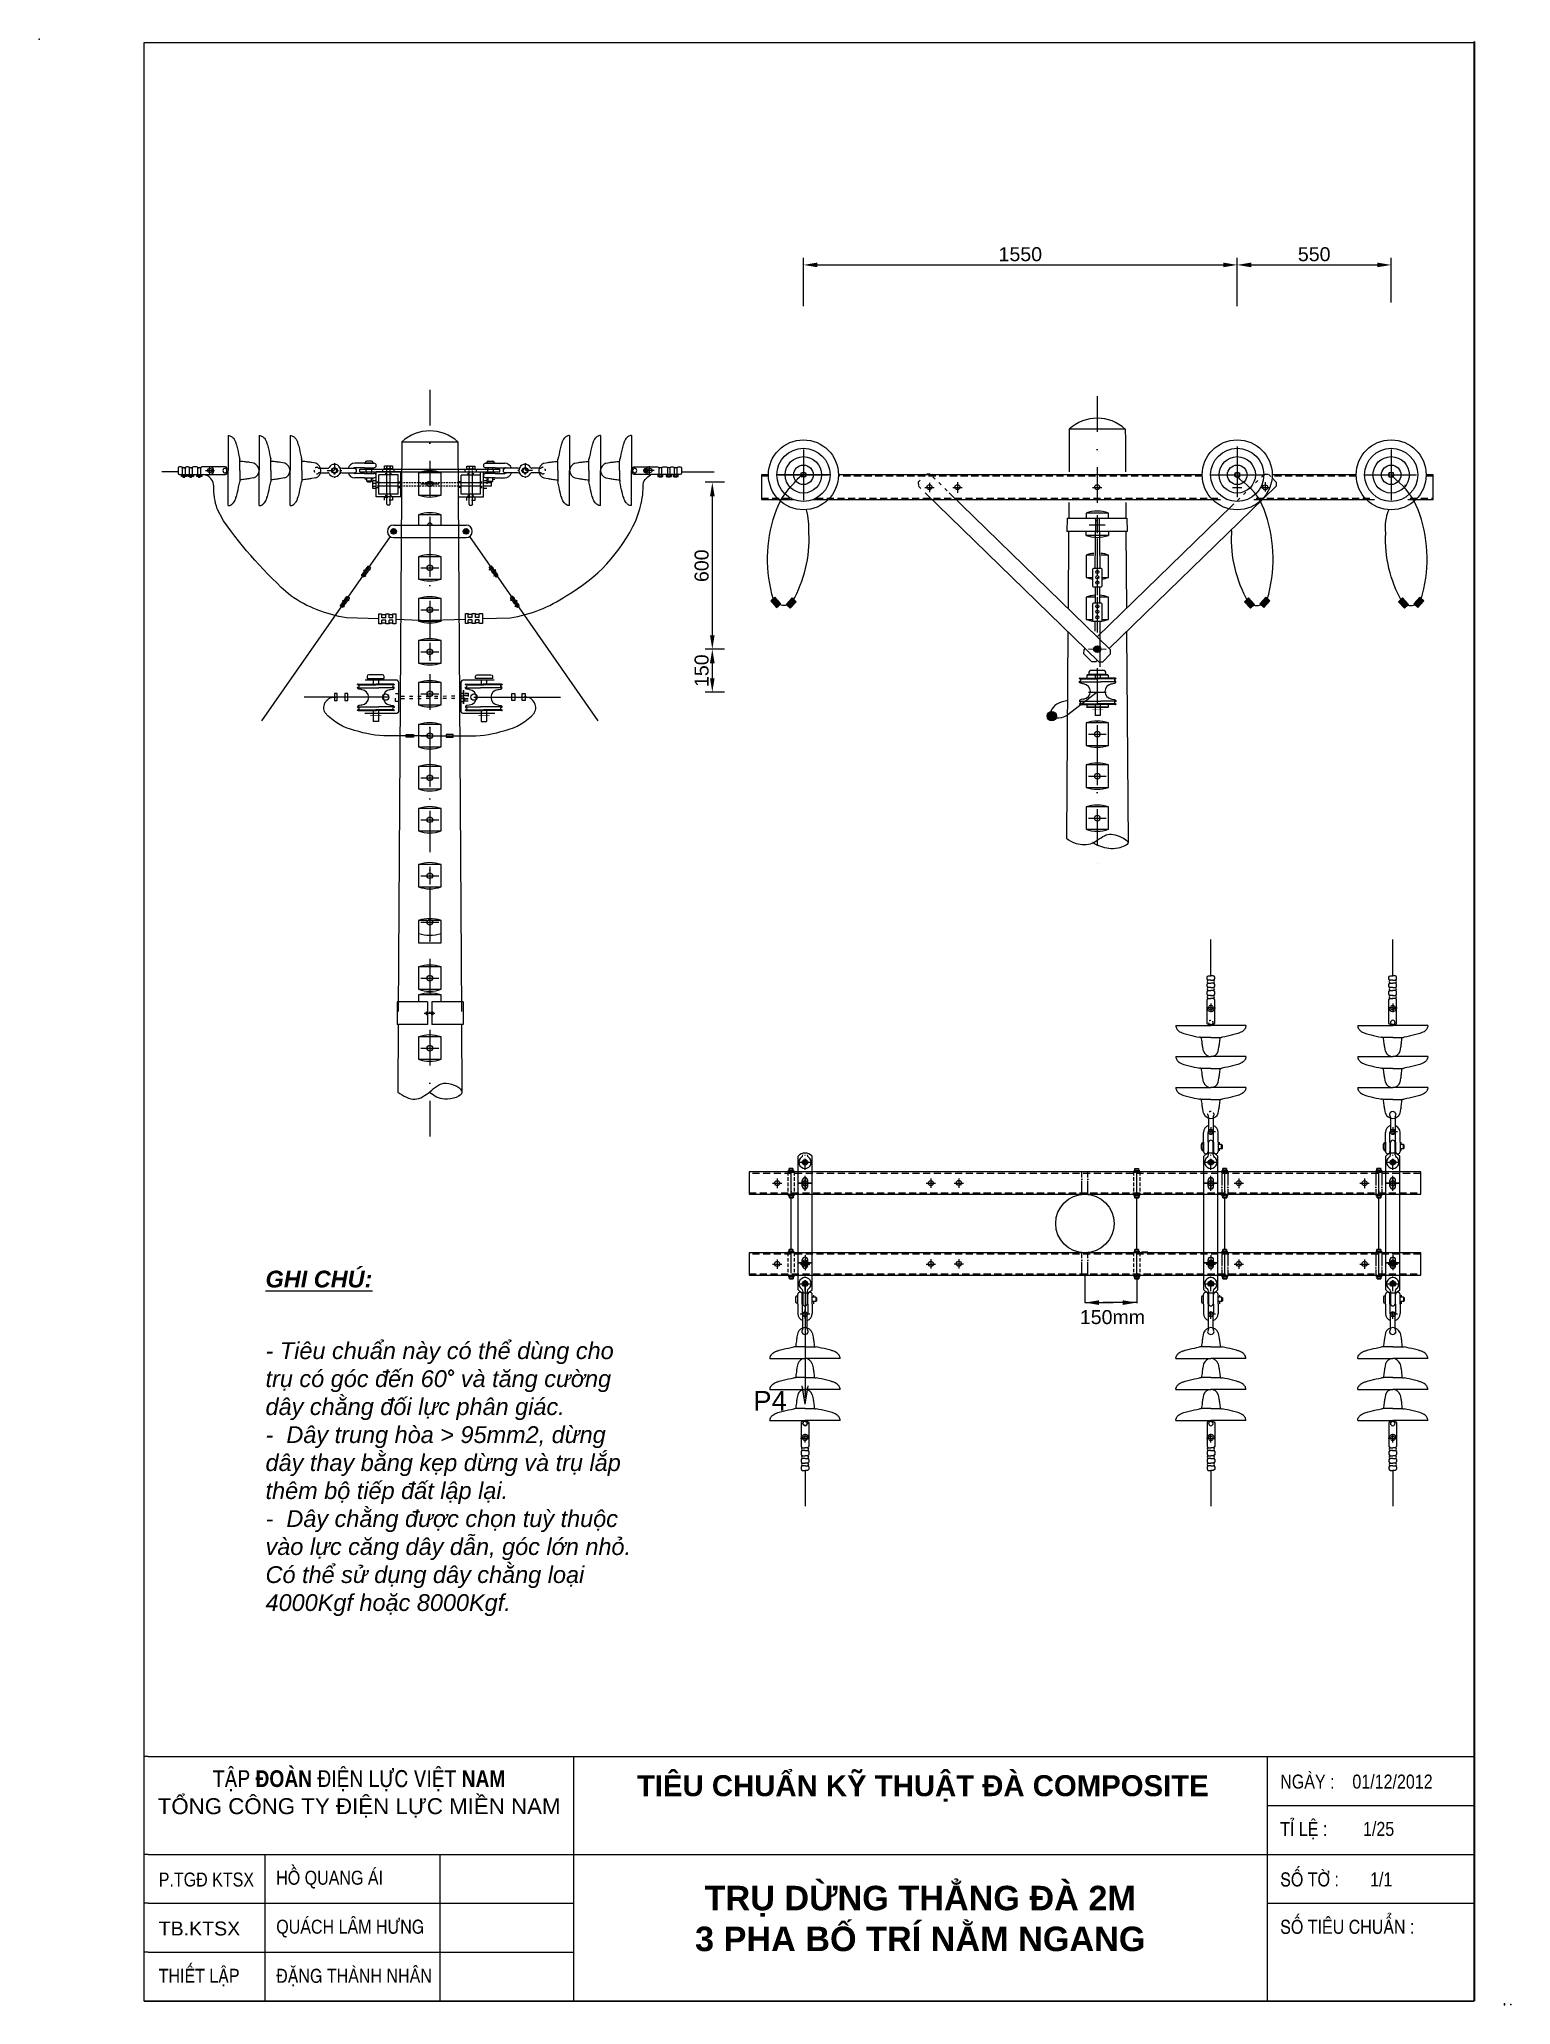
# Model space of a CAD drawing. Header units: millimetres. Extents: x 2635 to 48045, y -9970 to 7555.
# Drawn here: x 35640 to 40898, y -9970 to -2947 of the extents above; entities that cross this region are included whole.
import ezdxf

# ---------------------------------------------------------------- set-up
doc = ezdxf.new("R2010")
doc.units = ezdxf.units.MM
for name, pattern in [('ACAD_ISO03W100', [30, 12, -18]), ('ACAD_ISO04W100', [30, 24, -3, 0, -3]), ('DASHDOTX2', [50.8, 25.4, -12.7, 0, -12.7]), ('DASHED2', [9.525, 6.35, -3.175])]:
    doc.linetypes.add(name, pattern=pattern)
doc.styles.add('Standard1', font='VNARIAL_0.TTF')
doc.styles.add('Standard_1', font='VHELVEN_0.TTF')
doc.styles.add('Standard_2', font='VHELVCN_0.TTF')
doc.dimstyles.new('Da22', dxfattribs={"dimscale": 20, "dimtxt": 2.5, "dimasz": 2.5, "dimexe": 1.25, "dimexo": 0.625, "dimtad": 1, "dimtxsty": 'Standard1', "dimcen": 2.5, "dimclrd": 140, "dimclre": 140, "dimadec": 0, "dimazin": 0, "dimtfac": 1, "dimtmove": 0, "dimatfit": 3, "dimfxl": 1, "dimarcsym": 0})

msp = doc.modelspace()

# ---------------------------------------------------------------- texts
at = {"char_height": 50, "attachment_point": 5, "rotation": 90, "style": 'Standard1'}
for s, insert in [('600', (38006.989, -4828.329)), ('150', (38006.989, -5203.329))]:
    msp.add_mtext(s, dxfattribs=dict(at, insert=insert))
for s, insert, char_height, width, attachment_point, style in [('{\\fVNI-Helve|b1|i1|c0|p2;\\LGHI CHUÙ:}', (36448.713, -7377.741), 60, 1267.088, 4, 'Standard_2'), ('{\\fVNI-Helve|b0|i1|c0|p2;- Tieâu chuaån naøy coù theå duøng cho truï coù goùc ñeán 60\\Ftxt.shx|c1;°} {\\fVNI-Helve|b0|i1|c0|p2;vaø taêng cöôøng daây chaèng ñoái löïc phaân giaùc.\\P-  Daây trung hoøa > 95mm2, döøng daây thay baèng keïp döøng vaø truï laép theâm boä tieáp ñaát laäp laïi.\\P-  Daây chaèng ñöôïc choïn tuyø thuoäc vaøo löïc caêng daây daãn, goùc lôùn nhoû. Coù theå söû duïng daây chaèng loaïi 4000Kgf hoaëc 8000Kgf.}', (36448.713, -7603.271), 60, 1352.44836, 1, 'Standard_2'), ('{\\fArial|b0|i0|c0|p32;P4}', (38191.516, -7777.21), 70, 2246.32122, 1, 'Standard_1'), ('{\\fVNI-Helve-Condense|b1|i0|c0|p2;\\H0.92308x;TAÄP ÑOAØN ÑIEÄN LÖÏC VIEÄT NAM\\P\\fVNI-Helve|b0|i0|c0|p2;\\H0.95x;TOÅNG COÂNG TY ÑIEÄN LÖÏC MIEÀN NAM}', (36783.067, -9132.484), 65, 2186, 2, 'Standard_1'), ('{\\fVNI-Helve|b1|i0|c0|p2;TIEÂU CHUAÅN KYÕ THUAÄT ÑAØ COMPOSITE}', (38797.064, -9150.202), 75, 2186, 2, 'Standard_1'), ('NGAØY :    01/12/2012', (40074.127, -9173.435), 50, 735.25, 4, 'Standard_2'), ('TÆ LEÄ :        1/25', (40074.127, -9348.435), 50, 564.5, 4, 'Standard_2'), ('HOÀ QUANG AÙI', (36486.936, -9523.435), 50, 564.5, 4, 'Standard_2'), ('SOÁ TÔØ :       1/1', (40074.127, -9523.435), 50, 564.5, 4, 'Standard_2'), ('P.TGÑ KTSX', (36067.033, -9523.435), 50, 564.45012, 4, 'Standard_2'), ('{\\fVNI-Helve|b1|i0|c0|p2;TRUÏ DÖØNG THAÚNG ÑAØ 2M \\P3 PHA BOÁ TRÍ NAÈM NGANG}', (38787.93, -9545.489), 87.5, 1740.60185, 2, 'Standard_1'), ('{\\fVNI-Helve|b0|i0|c0|p2;TB.KTSX}', (36067.033, -9698.435), 50, 564.5, 4, 'Standard_2'), ('QUAÙCH LAÂM HÖNG', (36486.936, -9698.435), 50, 564.5, 4, 'Standard_2'), ('SOÁ TIEÂU CHUAÅN :', (40074.127, -9692.716), 50, 1194.9597, 4, 'Standard_2'), ('THIEÁT LAÄP', (36067.033, -9873.435), 50, 564.5, 4, 'Standard_2'), ('ÑAËNG THAØNH NHAÂN', (36486.936, -9873.435), 50, 697.77778, 4, 'Standard_2'), ('{\\H0.6809x;               }', (40431.27, -9816.966), 73.4375, 301.9351, 4, 'Standard_2')]:
    msp.add_mtext(s, dxfattribs=dict(insert=insert, char_height=char_height, width=width, attachment_point=attachment_point, style=style))
at = {"insert": (39474.743, -7513.538), "char_height": 50, "attachment_point": 5, "style": 'Standard1'}
msp.add_mtext('150mm', dxfattribs=at)

# ---------------------------------------------------------------- blocks, each defined once
blk = doc.blocks.new('kep')
at = {"color": 140, "linetype": 'ByBlock'}
for p, q in [((-20.1, 4.1), (-20.1, 17)), ((-5.8, 4.1), (-5.8, 17)), ((6.5, 4.1), (6.5, 17)), ((19.6, 4.1), (19.6, 17)), ((-20.1, -15.8), (-20.1, -4)), ((-5.8, -15.8), (-5.8, -4)), ((6.5, -15.8), (6.5, -4)), ((19.6, -15.8), (19.6, -4))]:
    blk.add_line(p, q, dxfattribs=at)
at = {"color": 140}
for p, q in [((-5.8, 4.1), (-20.1, 4.1)), ((19.6, 4.1), (6.5, 4.1)), ((-5.8, -4), (-20.1, -4)), ((19.6, -4), (6.5, -4))]:
    blk.add_line(p, q, dxfattribs=at)
at = {"color": 7, "linetype": 'ByBlock'}
blk.add_lwpolyline([(5.2, 18.2, -0.414214), (6.5, 16.9), (6.5, 17, 0.414214), (7.8, 15.7), (18.3, 15.7, 0.414214), (19.6, 17), (19.6, 17.4, -0.414214), (20.4, 18.2), (30.8, 18.2), (30.8, -17.4), (20.9, -17.4, -0.414214), (19.6, -16.1), (19.6, -15.8, 0.414214), (18.3, -14.6), (7.8, -14.6, 0.447248), (6.5, -16, -0.447248), (5.2, -17.4), (-4.5, -17.4, -0.414214), (-5.8, -16.1), (-5.8, -15.8, 0.414214), (-7, -14.6), (-18.7, -14.6, 0.447248), (-19.9, -16, -0.447248), (-21.2, -17.4), (-30.3, -17.4), (-30.3, 18.2), (-21.2, 18.2, -0.414214), (-19.9, 16.9), (-19.9, 17, 0.414214), (-18.7, 15.7), (-7, 15.7, 0.40703), (-5.8, 16.9, -0.40703), (-4.5, 18.2), (5.2, 18.2)], format="xyb", dxfattribs=at)
blk = doc.blocks.new('*D68')
at = {"color": 140, "lineweight": -2}
for p, q in [((38370.5, -3900.3), (38370.5, -3728.3)), ((38420.5, -3753.3), (39870.5, -3753.3)), ((39920.5, -3900.3), (39920.5, -3728.3))]:
    blk.add_line(p, q, dxfattribs=at)
at = {"color": 140}
for points in [[(38420.5, -3745), (38420.5, -3761.6), (38370.5, -3753.3)], [(39870.5, -3745), (39870.5, -3761.6), (39920.5, -3753.3)]]:
    blk.add_solid(points, dxfattribs=at)
at = {"layer": 'Defpoints', "color": 0}
for p in [(39920.5, -3753.3), (38370.5, -3912.8), (39920.5, -3912.8)]:
    blk.add_point(p, dxfattribs=at)
at = {"color": 0, "insert": (39145.5, -3715.3), "char_height": 50, "attachment_point": 5, "style": 'Standard1'}
blk.add_mtext('1550', dxfattribs=at)
blk = doc.blocks.new('*D69')
at = {"color": 140, "lineweight": -2}
for p, q in [((39920.5, -3887.8), (39920.5, -3728.3)), ((39970.5, -3753.3), (40420.5, -3753.3)), ((40470.5, -3887.8), (40470.5, -3728.3))]:
    blk.add_line(p, q, dxfattribs=at)
at = {"color": 140}
for points in [[(39970.5, -3745), (39970.5, -3761.6), (39920.5, -3753.3)], [(40420.5, -3745), (40420.5, -3761.6), (40470.5, -3753.3)]]:
    blk.add_solid(points, dxfattribs=at)
at = {"layer": 'Defpoints', "color": 0}
for p in [(40470.5, -3753.3), (39920.5, -3900.3), (40470.5, -3900.3)]:
    blk.add_point(p, dxfattribs=at)
at = {"color": 0, "insert": (40195.5, -3715.3), "char_height": 50, "attachment_point": 5, "style": 'Standard1'}
blk.add_mtext('550', dxfattribs=at)

# ---------------------------------------------------------------- dimensions: what is measured, and where the dimension line sits
for base, p1, p2, picture, middle in [((39920.512, -3753.291), (38370.512, -3912.764), (39920.512, -3912.764), '*D68', (39145.512, -3715.279)), ((40470.512, -3753.291), (39920.512, -3900.264), (40470.512, -3900.264), '*D69', (40195.512, -3715.279))]:
    dim = msp.add_linear_dim(base=base, p1=p1, p2=p2, dimstyle='Da22')
    dim.commit()
    dim.dimension.update_dxf_attribs({"geometry": picture, "text_midpoint": middle})

# ---------------------------------------------------------------- hatches: boundary and pattern name
for color, points in [(140, [(37797.459, -4488.195, 1), (37817.373, -4488.195, 1)]), (7, [(38253.6, -4954.29), (38274.886, -4977.672), (38289.886, -4964.237), (38268.6, -4940.855)]), (7, [(38329.998, -4943.173), (38308.56, -4966.415), (38323.251, -4980.188), (38344.689, -4956.945)]), (7, [(39961.025, -4943.173), (39982.464, -4966.415), (39967.773, -4980.188), (39946.335, -4956.945)]), (7, [(40037.424, -4954.29), (40016.137, -4977.672), (40001.137, -4964.237), (40022.424, -4940.855)]), (7, [(40511.025, -4943.173), (40532.464, -4966.415), (40517.773, -4980.188), (40496.335, -4956.945)]), (7, [(40587.424, -4954.29), (40566.137, -4977.672), (40551.137, -4964.237), (40572.424, -4940.855)])]:
    msp.add_hatch(color=color).paths.add_polyline_path(points)
h = msp.add_hatch(color=7)
edge = h.paths.add_edge_path()
edge.add_arc((36906.282, -4705.472), 9.957, 0, 360)
h = msp.add_hatch(color=7)
edge = h.paths.add_edge_path()
edge.add_arc((37165.009, -4705.472), 9.957, 0, 360)
h = msp.add_hatch(color=256)
edge = h.paths.add_edge_path()
edge.add_arc((39419.569, -5126.488), 11.792, 0, 360)
h = msp.add_hatch(color=256)
edge = h.paths.add_edge_path()
edge.add_arc((39421.455, -5126.488), 11.792, 0, 360)
h = msp.add_hatch(color=7)
edge = h.paths.add_edge_path()
edge.add_arc((39257.715, -5365.58), 16.77, 0, 360)
h = msp.add_hatch(color=140)
edge = h.paths.add_edge_path()
edge.add_arc((38376.257, -6960.139), 9.957, 0, 360)
h = msp.add_hatch(color=140)
edge = h.paths.add_edge_path()
edge.add_arc((39826.257, -6960.139), 9.957, 0, 360)
h = msp.add_hatch(color=140)
edge = h.paths.add_edge_path()
edge.add_arc((40476.257, -6960.139), 9.957, 0, 360)
h = msp.add_hatch(color=6)
h.paths.add_polyline_path([(38365.492, -7758.653), (38376.287, -7768.742), (38387.081, -7758.653), (38376.287, -7824.195)])
edge = h.paths.add_edge_path()
edge.add_line((38376.287, -7394.139), (38376.287, -7801.338))
h = msp.add_hatch(color=140)
edge = h.paths.add_edge_path()
edge.add_arc((38376.287, -7394.139), 9.957, 0, 360)
h = msp.add_hatch(color=140)
edge = h.paths.add_edge_path()
edge.add_arc((39826.287, -7394.139), 9.957, 0, 360)
h = msp.add_hatch(color=140)
edge = h.paths.add_edge_path()
edge.add_arc((40476.287, -7394.139), 9.957, 0, 360)

# ---------------------------------------------------------------- linework, layer by layer
at = {"color": 2}
for p, q in [((36015.404, -9958.07), (36015.404, -2958.07)), ((36015.404, -2958.07), (40765.404, -2958.07)), ((40765.404, -2955.07), (40765.404, -9955.07)), ((40765.404, -2956.07), (40765.404, -9956.07)), ((40765.404, -2957.07), (40765.404, -9957.07)), ((40765.404, -2958.07), (40765.404, -9958.07)), ((40766.404, -2955.07), (40766.404, -9955.07)), ((40766.404, -2956.07), (40766.404, -9956.07)), ((40766.404, -2957.07), (40766.404, -9957.07)), ((40766.404, -2958.07), (40766.404, -9958.07)), ((40767.404, -2955.07), (40767.404, -9955.07)), ((40767.404, -2956.07), (40767.404, -9956.07)), ((40767.404, -2957.07), (40767.404, -9957.07)), ((40767.404, -2958.07), (40767.404, -9958.07)), ((40768.404, -2955.07), (40768.404, -9955.07)), ((40768.404, -2956.07), (40768.404, -9956.07)), ((40768.404, -2957.07), (40768.404, -9957.07)), ((40768.404, -2958.07), (40768.404, -9958.07)), ((36810.9, -4518.559), (36803.185, -4518.559)), ((36833.423, -4518.559), (36826.9, -4518.559)), ((37237.868, -4518.559), (37244.391, -4518.559)), ((37260.391, -4518.559), (37268.106, -4518.559)), ((38326.562, -7271.347), (38326.562, -7087.562)), ((39561.44, -7271.347), (39561.44, -7087.562)), ((39875.796, -7271.347), (39875.796, -7087.562)), ((40426.562, -7271.347), (40426.562, -7087.562)), ((36029.028, -9083.07), (36015.404, -9083.07)), ((36029.028, -9433.07), (36015.404, -9433.07)), ((36029.028, -9608.07), (36015.404, -9608.07)), ((36029.028, -9783.07), (36015.404, -9783.07)), ((40765.404, -9958.07), (36015.404, -9958.07)), ((36015.404, -9958.07), (40765.404, -9958.07)), ((36029.028, -9958.07), (40765.404, -9958.07)), ((40765.404, -9958.07), (36029.028, -9958.07))]:
    msp.add_line(p, q, dxfattribs=at)
at = {"color": 140, "linetype": 'DASHDOTX2', "ltscale": 5}
for p, q in [((37035.645, -4199.732), (37035.645, -6914.643)), ((39420.512, -4222.409), (39420.512, -4863.302)), ((39420.512, -4870.169), (39420.512, -4933.359)), ((39420.512, -4940.169), (39420.512, -5901.558))]:
    msp.add_line(p, q, dxfattribs=at)
for p, q in [((39320.512, -4340.169), (39319.504, -4492.669)), ((39520.512, -4340.169), (39320.512, -4340.169)), ((39520.512, -4340.169), (39520.763, -4378.214)), ((36935.645, -4385.52), (36922.881, -6421.106)), ((36935.645, -4385.52), (37135.645, -4385.52)), ((37135.645, -4385.52), (37148.41, -6421.106)), ((39520.763, -4378.214), (39521.519, -4492.669)), ((36641.906, -4480.195), (36640.688, -4480.195)), ((36785.645, -4493.029), (36785.645, -4483.362)), ((36785.645, -4483.362), (37285.645, -4483.362)), ((36785.645, -4493.029), (37285.645, -4493.029)), ((36843.866, -4582.393), (36843.866, -4493.296)), ((36932.176, -4493.296), (36843.866, -4493.296)), ((36932.176, -4582.393), (36932.176, -4493.296)), ((37138.046, -4615.084), (37138.046, -4494.084)), ((37226.356, -4494.084), (37138.046, -4494.084)), ((37216.23, -4573.055), (37216.23, -4494.084)), ((37226.356, -4494.084), (37226.356, -4582.393)), ((37285.645, -4493.029), (37285.645, -4483.362)), ((37429.385, -4480.195), (37430.603, -4480.195)), ((36641.906, -4496.195), (36640.688, -4496.195)), ((36853.993, -4572.267), (36853.993, -4503.423)), ((36922.05, -4503.423), (36853.993, -4503.423)), ((36922.05, -4572.267), (36922.05, -4503.423)), ((37148.173, -4573.055), (37148.173, -4504.21)), ((37216.23, -4504.21), (37148.173, -4504.21)), ((37429.385, -4496.195), (37430.603, -4496.195)), ((38220.512, -4503.514), (38220.512, -4591.824)), ((39345.512, -4503.514), (38545.512, -4503.514)), ((40059.799, -4544.088), (39927.206, -4673.178)), ((40059.988, -4529.947), (40043.795, -4513.315)), ((40295.512, -4503.514), (40045.512, -4503.514)), ((40059.988, -4529.947), (40059.799, -4544.088)), ((36932.176, -4582.393), (36843.866, -4582.393)), ((36922.05, -4572.267), (36853.993, -4572.267)), ((37139.115, -4582.393), (37227.425, -4582.393)), ((37216.23, -4573.055), (37148.173, -4573.055)), ((39318.778, -4602.669), (39318.407, -4658.752)), ((39522.246, -4602.669), (39522.616, -4658.752)), ((39312.369, -4658.752), (39312.053, -4706.16)), ((39526.554, -4658.752), (39526.87, -4706.16)), ((39318.094, -4706.16), (39316.277, -4981.269)), ((39522.93, -4706.16), (39524.747, -4981.269)), ((39315.727, -5064.474), (39310.857, -5801.602)), ((39388.515, -5125.142), (39452.509, -5125.998)), ((39432.488, -5122.324), (39425.323, -5115.348)), ((39525.297, -5064.474), (39530.276, -5818.302)), ((39411.371, -5129.678), (39418.536, -5136.654)), ((39429.653, -5129.678), (39422.488, -5136.654)), ((36779.113, -5251.198), (36845.606, -5251.198)), ((36833.594, -5236.583), (36833.594, -5251.198)), ((36906.922, -5251.198), (36845.606, -5251.198)), ((36852.441, -5236.583), (36852.441, -5251.198)), ((37164.369, -5251.198), (37225.685, -5251.198)), ((37218.85, -5236.583), (37218.85, -5251.198)), ((37292.178, -5251.198), (37225.685, -5251.198)), ((37237.696, -5236.583), (37237.696, -5251.198)), ((37172.203, -5291.663), (37158.194, -5291.663)), ((37172.203, -5303.465), (37158.815, -5303.465)), ((36779.113, -5345.664), (36845.606, -5345.664)), ((36833.594, -5345.664), (36833.594, -5385.091)), ((36852.441, -5385.091), (36833.594, -5385.091)), ((36906.922, -5345.664), (36845.606, -5345.664)), ((36852.441, -5345.664), (36852.441, -5385.091)), ((37164.369, -5345.664), (37225.685, -5345.664)), ((37218.85, -5345.664), (37218.85, -5385.091)), ((37218.85, -5385.091), (37237.696, -5385.091)), ((37292.178, -5345.664), (37225.685, -5345.664)), ((37237.696, -5345.664), (37237.696, -5385.091)), ((36922.379, -6467.131), (36920.857, -6709.847)), ((37148.912, -6467.131), (37150.432, -6709.586)), ((38351.257, -7415.68), (38351.257, -6938.599)), ((38401.257, -7415.68), (38401.257, -6938.599)), ((39801.257, -7415.68), (39801.257, -6938.599)), ((39851.257, -7415.68), (39851.257, -6938.599)), ((40451.257, -7415.68), (40451.257, -6938.599)), ((40501.257, -7415.68), (40501.257, -6938.599)), ((38326.562, -7072.733), (38326.562, -6997.733)), ((39561.44, -7072.733), (39561.44, -6997.733)), ((39875.796, -7072.733), (39875.796, -6997.733)), ((40426.562, -7072.733), (40426.562, -6997.733)), ((38326.562, -7271.347), (38326.562, -7087.562)), ((39561.44, -7271.347), (39561.44, -7087.562)), ((39875.796, -7271.347), (39875.796, -7087.562)), ((40426.562, -7271.347), (40426.562, -7087.562)), ((38326.562, -7356.546), (38326.562, -7281.546)), ((39561.44, -7356.546), (39561.44, -7281.546)), ((39875.796, -7356.546), (39875.796, -7281.546)), ((40426.562, -7356.546), (40426.562, -7281.546)), ((36029.028, -9083.07), (40765.404, -9083.07)), ((37550.101, -9958.07), (37550.101, -9083.07)), ((40029.028, -9958.07), (40029.028, -9083.07)), ((40029.028, -9258.07), (40765.404, -9258.07)), ((36029.028, -9433.07), (40765.404, -9433.07)), ((36447.839, -9958.07), (36447.839, -9433.07)), ((37072.839, -9958.07), (37072.839, -9433.07)), ((36029.028, -9608.07), (37550.101, -9608.07)), ((40029.028, -9608.07), (40765.404, -9608.07)), ((36029.028, -9783.07), (37550.101, -9783.07))]:
    msp.add_line(p, q)
at = {"color": 140}
for p, q in [((38370.512, -4413.514), (38370.512, -4593.514)), ((39920.512, -4402.669), (39920.512, -4582.669)), ((40470.512, -4413.514), (40470.512, -4593.514)), ((36136.034, -4492.669), (36078.093, -4492.669)), ((36234.194, -4488.163), (36266.194, -4488.163)), ((36250.194, -4504.163), (36250.194, -4472.163)), ((36314.885, -4483.191), (36310.426, -4483.191)), ((36314.885, -4493.2), (36310.426, -4493.2)), ((36641.906, -4480.195), (36671.164, -4480.195)), ((36721.563, -4480.195), (36766.111, -4480.195)), ((36802.147, -4462.195), (36768.111, -4462.195)), ((36802.147, -4478.195), (36768.111, -4478.195)), ((36836.183, -4461.171), (36802.147, -4461.171)), ((36802.147, -4462.195), (36836.183, -4462.195)), ((36802.147, -4478.195), (36836.183, -4478.195)), ((36827.056, -4454.702), (36810.235, -4454.702)), ((36810.9, -4483.362), (36810.9, -4478.195)), ((36810.9, -4498.195), (36810.9, -4493.029)), ((36826.9, -4483.362), (36826.9, -4478.195)), ((36826.9, -4498.195), (36826.9, -4493.029)), ((36832.056, -4459.702), (36832.056, -4460.488)), ((36881.81, -4471.246), (36881.81, -4482.434)), ((36881.81, -4572.267), (36881.81, -4471.52)), ((36881.81, -4483.362), (36881.81, -4482.434)), ((36893.612, -4471.246), (36893.612, -4482.434)), ((36894.233, -4572.267), (36894.233, -4471.52)), ((36894.233, -4483.362), (36894.233, -4482.434)), ((37175.99, -4472.033), (37175.99, -4483.221)), ((37175.99, -4484.15), (37175.99, -4483.221)), ((37175.99, -4589.4), (37175.99, -4488.653)), ((37187.792, -4472.033), (37187.792, -4483.221)), ((37188.413, -4484.15), (37188.413, -4483.221)), ((37188.413, -4589.4), (37188.413, -4488.653)), ((37235.108, -4461.171), (37269.144, -4461.171)), ((37269.144, -4462.195), (37235.108, -4462.195)), ((37269.144, -4478.195), (37235.108, -4478.195)), ((37239.235, -4459.702), (37239.235, -4460.488)), ((37244.235, -4454.702), (37261.056, -4454.702)), ((37244.391, -4483.362), (37244.391, -4478.195)), ((37244.391, -4498.195), (37244.391, -4493.029)), ((37260.391, -4483.362), (37260.391, -4478.195)), ((37260.391, -4498.195), (37260.391, -4493.029)), ((37269.144, -4462.195), (37303.18, -4462.195)), ((37269.144, -4478.195), (37303.18, -4478.195)), ((37349.728, -4480.195), (37305.18, -4480.195)), ((37429.385, -4480.195), (37400.127, -4480.195)), ((37756.406, -4483.191), (37760.865, -4483.191)), ((37756.406, -4493.2), (37760.865, -4493.2)), ((37837.097, -4488.163), (37805.097, -4488.163)), ((37821.097, -4504.163), (37821.097, -4472.163)), ((37935.257, -4492.669), (38051.07, -4492.669)), ((36166.429, -4502.914), (36148.017, -4502.914)), ((36152.031, -4509.473), (36154.031, -4511.473)), ((36154.031, -4511.473), (36160.031, -4511.473)), ((36162.031, -4509.473), (36160.031, -4511.473)), ((36191.125, -4502.914), (36172.712, -4502.914)), ((36176.727, -4509.473), (36178.727, -4511.473)), ((36178.727, -4511.473), (36184.727, -4511.473)), ((36186.727, -4509.473), (36184.727, -4511.473)), ((36221.248, -4502.914), (36202.835, -4502.914)), ((36206.849, -4509.473), (36208.849, -4511.473)), ((36208.849, -4511.473), (36214.849, -4511.473)), ((36216.849, -4509.473), (36214.849, -4511.473)), ((36641.906, -4496.195), (36671.164, -4496.195)), ((36721.563, -4496.195), (36766.111, -4496.195)), ((36802.147, -4498.195), (36768.111, -4498.195)), ((36802.147, -4514.195), (36768.111, -4514.195)), ((36802.147, -4498.195), (36836.183, -4498.195)), ((36802.147, -4514.195), (36836.183, -4514.195)), ((36810.9, -4526.315), (36810.9, -4514.195)), ((36810.9, -4526.315), (36813.9, -4529.315)), ((36826.9, -4526.315), (36810.9, -4526.315)), ((36823.9, -4529.315), (36813.9, -4529.315)), ((36826.9, -4526.315), (36823.9, -4529.315)), ((36826.9, -4526.315), (36826.9, -4514.195)), ((36831.472, -4532.648), (36842.66, -4532.648)), ((36831.472, -4544.45), (36842.66, -4544.45)), ((36843.866, -4547.585), (36842.66, -4547.585)), ((36843.866, -4560.008), (36842.66, -4560.008)), ((36922.05, -4532.027), (36853.993, -4532.027)), ((36922.05, -4544.45), (36853.993, -4544.45)), ((37003.645, -4535.943), (37067.645, -4535.943)), ((37035.645, -4503.943), (37035.645, -4567.943)), ((37216.23, -4532.027), (37148.173, -4532.027)), ((37216.23, -4544.45), (37148.173, -4544.45)), ((37227.688, -4532.027), (37226.356, -4532.027)), ((37227.688, -4544.45), (37226.356, -4544.45)), ((37253.658, -4532.027), (37227.688, -4532.027)), ((37253.658, -4544.45), (37227.688, -4544.45)), ((37269.144, -4498.195), (37235.108, -4498.195)), ((37269.144, -4514.195), (37235.108, -4514.195)), ((37244.391, -4526.315), (37244.391, -4514.195)), ((37244.391, -4526.315), (37260.391, -4526.315)), ((37244.391, -4526.315), (37247.391, -4529.315)), ((37247.391, -4529.315), (37257.391, -4529.315)), ((37253.658, -4532.027), (37255.658, -4534.027)), ((37253.658, -4544.45), (37255.658, -4542.45)), ((37255.658, -4542.45), (37255.658, -4534.027)), ((37260.391, -4526.315), (37257.391, -4529.315)), ((37260.391, -4526.315), (37260.391, -4514.195)), ((37269.144, -4498.195), (37303.18, -4498.195)), ((37269.144, -4514.195), (37303.18, -4514.195)), ((37349.728, -4496.195), (37305.18, -4496.195)), ((37429.385, -4496.195), (37400.127, -4496.195)), ((37850.043, -4502.914), (37868.456, -4502.914)), ((37854.441, -4509.473), (37856.441, -4511.473)), ((37862.441, -4511.473), (37856.441, -4511.473)), ((37864.441, -4509.473), (37862.441, -4511.473)), ((37880.166, -4502.914), (37898.579, -4502.914)), ((37884.564, -4509.473), (37886.564, -4511.473)), ((37892.564, -4511.473), (37886.564, -4511.473)), ((37894.564, -4509.473), (37892.564, -4511.473)), ((37904.862, -4502.914), (37923.274, -4502.914)), ((37909.26, -4509.473), (37911.26, -4511.473)), ((37917.26, -4511.473), (37911.26, -4511.473)), ((37919.26, -4509.473), (37917.26, -4511.473)), ((38088.106, -4530.169), (38020.001, -4530.169)), ((38465.512, -4503.514), (38275.512, -4503.514)), ((38280.512, -4503.514), (38460.512, -4503.514)), ((39825.512, -4503.514), (39955.512, -4503.514)), ((39830.512, -4503.514), (39929.512, -4503.514)), ((39955.512, -4503.514), (40015.512, -4503.465)), ((40375.512, -4503.514), (40505.512, -4503.514)), ((40505.512, -4503.514), (40560.512, -4503.514)), ((36881.81, -4582.78), (36881.81, -4582.393)), ((36881.81, -4608.75), (36881.81, -4582.78)), ((36881.81, -4608.75), (36883.81, -4610.75)), ((36883.81, -4610.75), (36892.233, -4610.75)), ((36894.233, -4608.75), (36892.233, -4610.75)), ((36894.233, -4582.78), (36894.233, -4582.393)), ((36894.233, -4608.75), (36894.233, -4582.78)), ((37175.99, -4609.538), (37175.99, -4583.567)), ((37175.99, -4609.538), (37177.99, -4611.538)), ((37177.99, -4611.538), (37186.413, -4611.538)), ((37188.413, -4609.538), (37186.413, -4611.538)), ((37188.413, -4609.538), (37188.413, -4583.567)), ((38045.001, -4580.169), (38045.001, -5076.488)), ((37035.645, -4653.943), (37035.645, -4717.943)), ((39391.545, -4682.019), (39448.483, -4682.019)), ((39420.512, -4648.169), (39420.512, -4712.169)), ((39420.512, -4648.169), (39420.512, -4712.169)), ((39420.512, -4648.169), (39420.512, -4712.169)), ((36893.649, -4723.627), (36434.808, -5383.069)), ((37177.642, -4723.627), (37636.483, -5383.069)), ((36800.118, -4844.911), (36801.184, -4843.401)), ((36803.252, -4847.125), (36800.118, -4844.911)), ((36801.184, -4843.401), (36804.319, -4845.614)), ((36818.867, -4841.438), (36821.886, -4843.569)), ((36822.952, -4842.059), (36819.934, -4839.927)), ((36821.886, -4843.569), (36822.952, -4842.059)), ((37003.645, -4835.943), (37067.645, -4835.943)), ((37035.645, -4803.943), (37035.645, -4867.943)), ((37248.339, -4842.059), (37251.357, -4839.927)), ((37249.405, -4843.569), (37248.339, -4842.059)), ((37252.424, -4841.438), (37249.405, -4843.569)), ((37270.107, -4843.401), (37266.972, -4845.614)), ((37268.039, -4847.125), (37271.173, -4844.911)), ((37271.173, -4844.911), (37270.107, -4843.401)), ((39420.512, -4798.169), (39420.512, -4862.169)), ((36802.951, -4863.975), (36805.969, -4866.107)), ((36807.036, -4864.596), (36804.017, -4862.465)), ((36805.969, -4866.107), (36807.036, -4864.596)), ((37264.255, -4864.596), (37267.274, -4862.465)), ((37265.322, -4866.107), (37264.255, -4864.596)), ((37268.34, -4863.975), (37265.322, -4866.107)), ((36723.985, -4953.599), (36725.051, -4952.089)), ((36727.119, -4955.813), (36723.985, -4953.599)), ((36725.051, -4952.089), (36728.186, -4954.303)), ((36726.818, -4972.663), (36729.836, -4974.795)), ((36730.903, -4973.285), (36727.884, -4971.153)), ((36729.836, -4974.795), (36730.903, -4973.285)), ((36742.734, -4950.126), (36745.753, -4952.258)), ((36746.819, -4950.748), (36743.801, -4948.616)), ((36745.753, -4952.258), (36746.819, -4950.748)), ((37003.645, -4985.943), (37067.645, -4985.943)), ((37035.645, -4953.943), (37035.645, -5017.943)), ((37324.472, -4950.748), (37327.49, -4948.616)), ((37325.538, -4952.258), (37324.472, -4950.748)), ((37328.557, -4950.126), (37325.538, -4952.258)), ((37340.388, -4973.285), (37343.407, -4971.153)), ((37341.455, -4974.795), (37340.388, -4973.285)), ((37344.473, -4972.663), (37341.455, -4974.795)), ((37346.24, -4952.089), (37343.105, -4954.303)), ((37344.172, -4955.813), (37347.306, -4953.599)), ((37347.306, -4953.599), (37346.24, -4952.089)), ((39420.512, -4948.169), (39420.512, -5012.169)), ((37035.645, -5103.943), (37035.645, -5167.943)), ((38089.05, -5126.488), (38020.001, -5126.488)), ((38089.05, -5126.488), (38020.001, -5126.488)), ((37003.645, -5135.943), (37067.645, -5135.943)), ((38045.001, -5176.488), (38045.001, -5230.169)), ((36777.678, -5264.089), (36854.024, -5264.089)), ((36779.518, -5253.931), (36843.018, -5253.931)), ((36906.517, -5253.931), (36843.018, -5253.931)), ((36908.357, -5264.089), (36854.024, -5264.089)), ((37035.645, -5253.943), (37035.645, -5317.943)), ((37162.934, -5264.089), (37217.267, -5264.089)), ((37164.774, -5253.931), (37228.273, -5253.931)), ((37293.613, -5264.089), (37217.267, -5264.089)), ((37291.773, -5253.931), (37228.273, -5253.931)), ((39356.458, -5243.101), (39432.804, -5243.101)), ((39357.893, -5230.209), (39424.386, -5230.209)), ((39358.298, -5232.943), (39421.797, -5232.943)), ((39383.389, -5218.108), (39383.389, -5230.209)), ((39412.374, -5218.108), (39412.374, -5230.209)), ((39420.512, -5248.169), (39420.512, -5312.169)), ((39485.296, -5232.943), (39421.797, -5232.943)), ((39485.702, -5230.209), (39424.386, -5230.209)), ((39431.22, -5218.108), (39431.22, -5230.209)), ((39487.137, -5243.101), (39432.804, -5243.101)), ((39459.01, -5217.741), (39459.01, -5230.209)), ((36887.839, -5297.698), (36586.808, -5297.698)), ((36777.678, -5332.773), (36854.024, -5332.773)), ((36908.357, -5332.773), (36854.024, -5332.773)), ((37003.645, -5285.943), (37067.645, -5285.943)), ((37162.934, -5332.773), (37217.267, -5332.773)), ((37193.346, -5297.698), (37502.278, -5297.698)), ((37293.613, -5332.773), (37217.267, -5332.773)), ((38088.106, -5280.169), (38020.001, -5280.169)), ((39356.458, -5311.785), (39432.804, -5311.785)), ((39357.893, -5324.676), (39424.386, -5324.676)), ((39358.298, -5321.942), (39421.797, -5321.942)), ((39383.389, -5324.676), (39383.389, -5333.922)), ((39388.512, -5280.169), (39452.512, -5280.169)), ((39412.374, -5324.676), (39412.374, -5363.1)), ((39485.296, -5321.942), (39421.797, -5321.942)), ((39485.702, -5324.676), (39424.386, -5324.676)), ((39431.22, -5324.676), (39431.22, -5363.1)), ((39487.137, -5311.785), (39432.804, -5311.785)), ((39459.01, -5324.676), (39459.01, -5334.941)), ((36779.518, -5342.931), (36843.018, -5342.931)), ((36906.517, -5342.931), (36843.018, -5342.931)), ((37035.645, -5403.943), (37035.645, -5467.943)), ((37164.774, -5342.931), (37228.273, -5342.931)), ((37291.773, -5342.931), (37228.273, -5342.931)), ((39431.22, -5363.1), (39412.374, -5363.1)), ((39420.512, -5398.169), (39420.512, -5462.169)), ((37003.645, -5435.943), (37067.645, -5435.943)), ((39388.512, -5430.169), (39452.512, -5430.169)), ((39420.512, -5548.169), (39420.512, -5612.169)), ((37003.645, -5585.943), (37067.645, -5585.943)), ((37035.645, -5553.943), (37035.645, -5617.943)), ((39388.512, -5580.169), (39452.512, -5580.169)), ((37003.645, -5735.943), (37067.645, -5735.943)), ((37035.645, -5703.943), (37035.645, -5767.943)), ((39388.512, -5730.169), (39452.512, -5730.169)), ((39420.512, -5698.169), (39420.512, -5762.169)), ((37003.645, -5935.943), (37067.645, -5935.943)), ((37035.645, -5903.943), (37035.645, -5967.943)), ((37003.645, -6101.968), (37067.645, -6101.968)), ((37035.645, -6103.943), (37035.645, -6167.943)), ((39826.272, -6293.431), (39826.272, -6163.795)), ((40476.272, -6293.431), (40476.272, -6163.795)), ((37003.645, -6301.968), (37067.645, -6301.968)), ((37035.645, -6269.968), (37035.645, -6333.968)), ((37027.107, -6387.131), (37027.107, -6467.131)), ((37042.965, -6387.131), (37042.965, -6467.131)), ((37015.422, -6427.131), (37052.98, -6427.131)), ((39826.272, -6407.592), (39810.272, -6407.592)), ((39826.272, -6392.704), (39826.272, -6423.322)), ((39826.272, -6407.592), (39842.272, -6407.592)), ((40476.272, -6407.592), (40460.272, -6407.592)), ((40476.272, -6392.704), (40476.272, -6423.322)), ((40476.272, -6407.592), (40492.272, -6407.592)), ((37035.645, -6519.968), (37035.645, -6583.968)), ((39821.253, -6471.522), (39821.253, -6467.062)), ((39831.262, -6471.522), (39831.262, -6467.062)), ((40471.253, -6471.522), (40471.253, -6467.062)), ((40481.262, -6471.522), (40481.262, -6467.062)), ((37003.645, -6551.968), (37067.645, -6551.968)), ((39818.257, -6798.543), (39818.257, -6797.325)), ((39818.257, -6798.543), (39818.257, -6851.599)), ((39834.257, -6798.543), (39834.257, -6797.325)), ((39834.257, -6798.543), (39834.257, -6851.599)), ((40468.257, -6798.543), (40468.257, -6797.325)), ((40468.257, -6798.543), (40468.257, -6851.599)), ((40484.257, -6798.543), (40484.257, -6797.325)), ((40484.257, -6798.543), (40484.257, -6851.599)), ((39800.257, -6887.636), (39800.257, -6853.599)), ((39816.257, -6887.636), (39816.257, -6853.599)), ((39836.257, -6887.636), (39836.257, -6853.599)), ((39852.257, -6887.636), (39852.257, -6853.599)), ((40450.257, -6887.636), (40450.257, -6853.599)), ((40466.257, -6887.636), (40466.257, -6853.599)), ((40486.257, -6887.636), (40486.257, -6853.599)), ((40502.257, -6887.636), (40502.257, -6853.599)), ((39792.763, -6912.545), (39792.763, -6895.723)), ((39797.763, -6890.723), (39798.55, -6890.723)), ((39797.763, -6917.545), (39798.55, -6917.545)), ((39799.233, -6921.672), (39799.233, -6887.636)), ((39800.257, -6887.636), (39800.257, -6921.672)), ((39816.257, -6887.636), (39816.257, -6921.672)), ((39818.257, -6896.388), (39816.257, -6896.388)), ((39818.257, -6912.388), (39816.257, -6912.388)), ((39818.257, -6933.539), (39818.257, -6888.992)), ((39834.257, -6933.539), (39834.257, -6888.992)), ((39836.257, -6896.388), (39834.257, -6896.388)), ((39836.257, -6912.388), (39834.257, -6912.388)), ((39836.257, -6887.636), (39836.257, -6921.672)), ((39852.257, -6887.636), (39852.257, -6921.672)), ((39864.377, -6896.388), (39852.257, -6896.388)), ((39864.377, -6912.388), (39852.257, -6912.388)), ((39856.621, -6896.388), (39856.621, -6888.673)), ((39856.621, -6918.912), (39856.621, -6912.388)), ((39864.377, -6912.388), (39864.377, -6896.388)), ((39864.377, -6896.388), (39867.377, -6899.388)), ((39864.377, -6912.388), (39867.377, -6909.388)), ((39867.377, -6909.388), (39867.377, -6899.388)), ((40442.763, -6912.545), (40442.763, -6895.723)), ((40447.763, -6890.723), (40448.55, -6890.723)), ((40447.763, -6917.545), (40448.55, -6917.545)), ((40449.233, -6921.672), (40449.233, -6887.636)), ((40450.257, -6887.636), (40450.257, -6921.672)), ((40466.257, -6887.636), (40466.257, -6921.672)), ((40468.257, -6896.388), (40466.257, -6896.388)), ((40468.257, -6912.388), (40466.257, -6912.388)), ((40468.257, -6933.539), (40468.257, -6888.992)), ((40484.257, -6933.539), (40484.257, -6888.992)), ((40486.257, -6896.388), (40484.257, -6896.388)), ((40486.257, -6912.388), (40484.257, -6912.388)), ((40486.257, -6887.636), (40486.257, -6921.672)), ((40502.257, -6887.636), (40502.257, -6921.672)), ((40514.377, -6896.388), (40502.257, -6896.388)), ((40514.377, -6912.388), (40502.257, -6912.388)), ((40506.621, -6896.388), (40506.621, -6888.673)), ((40506.621, -6918.912), (40506.621, -6912.388)), ((40514.377, -6912.388), (40514.377, -6896.388)), ((40514.377, -6896.388), (40517.377, -6899.388)), ((40514.377, -6912.388), (40517.377, -6909.388)), ((40517.377, -6909.388), (40517.377, -6899.388)), ((38315.126, -6991.123), (38337.142, -6991.123)), ((38337.998, -6991.123), (38315.982, -6991.123)), ((38337.998, -6996.023), (38315.982, -6996.023)), ((38349.716, -6960.139), (38402.799, -6960.139)), ((38376.257, -7061.774), (38376.257, -7008.691)), ((38376.257, -7061.774), (38376.257, -7008.691)), ((38376.257, -7061.774), (38376.257, -7008.691)), ((39572.875, -6991.123), (39550.86, -6991.123)), ((39572.875, -6996.023), (39550.86, -6996.023)), ((39799.716, -6960.139), (39852.799, -6960.139)), ((39826.257, -7061.774), (39826.257, -7008.691)), ((39826.257, -7061.774), (39826.257, -7008.691)), ((39826.257, -7061.774), (39826.257, -7008.691)), ((39864.361, -6991.123), (39886.376, -6991.123)), ((39887.232, -6991.123), (39865.217, -6991.123)), ((39887.232, -6996.023), (39865.217, -6996.023)), ((40415.126, -6991.123), (40437.142, -6991.123)), ((40437.998, -6991.123), (40415.982, -6991.123)), ((40437.998, -6996.023), (40415.982, -6996.023)), ((40449.716, -6960.139), (40502.799, -6960.139)), ((40476.257, -7061.774), (40476.257, -7008.691)), ((40476.257, -7061.774), (40476.257, -7008.691)), ((40476.257, -7061.774), (40476.257, -7008.691)), ((38312.881, -7074.644), (38338.016, -7074.644)), ((38340.243, -7074.644), (38315.108, -7074.644)), ((38315.584, -7079.072), (38337.599, -7079.072)), ((38338.455, -7079.072), (38316.44, -7079.072)), ((38402.799, -7035.233), (38349.716, -7035.233)), ((38402.799, -7035.233), (38349.716, -7035.233)), ((38349.716, -7035.233), (38402.799, -7035.233)), ((38349.716, -7035.233), (38402.799, -7035.233)), ((38366.3, -7045.276), (38366.3, -7025.189)), ((38386.214, -7045.276), (38386.214, -7025.189)), ((39550.462, -7079.072), (39572.477, -7079.072)), ((39573.333, -7079.072), (39551.317, -7079.072)), ((39799.716, -7035.233), (39852.799, -7035.233)), ((39799.716, -7035.233), (39852.799, -7035.233)), ((39852.799, -7035.233), (39799.716, -7035.233)), ((39852.799, -7035.233), (39799.716, -7035.233)), ((39816.3, -7045.276), (39816.3, -7025.189)), ((39836.214, -7045.276), (39836.214, -7025.189)), ((39862.116, -7074.644), (39887.25, -7074.644)), ((39889.477, -7074.644), (39864.342, -7074.644)), ((39864.818, -7079.072), (39886.833, -7079.072)), ((39887.689, -7079.072), (39865.674, -7079.072)), ((40412.881, -7074.644), (40438.016, -7074.644)), ((40440.243, -7074.644), (40415.108, -7074.644)), ((40415.584, -7079.072), (40437.599, -7079.072)), ((40438.455, -7079.072), (40416.44, -7079.072)), ((40449.716, -7035.233), (40502.799, -7035.233)), ((40449.716, -7035.233), (40502.799, -7035.233)), ((40502.799, -7035.233), (40449.716, -7035.233)), ((40502.799, -7035.233), (40449.716, -7035.233)), ((40466.3, -7045.276), (40466.3, -7025.189)), ((40486.214, -7045.276), (40486.214, -7025.189)), ((38315.126, -7279.837), (38337.142, -7279.837)), ((38337.998, -7279.837), (38315.982, -7279.837)), ((38376.257, -7292.505), (38376.257, -7345.588)), ((38376.257, -7292.505), (38376.257, -7345.588)), ((39572.875, -7279.837), (39550.86, -7279.837)), ((39578.923, -7279.837), (39600.938, -7279.837)), ((39826.257, -7292.505), (39826.257, -7345.588)), ((39826.257, -7292.505), (39826.257, -7345.588)), ((39864.361, -7279.837), (39886.376, -7279.837)), ((39887.232, -7279.837), (39865.217, -7279.837)), ((40415.126, -7279.837), (40437.142, -7279.837)), ((40437.998, -7279.837), (40415.982, -7279.837)), ((40476.257, -7292.505), (40476.257, -7345.588)), ((40476.257, -7292.505), (40476.257, -7345.588)), ((38315.584, -7367.786), (38337.599, -7367.786)), ((38338.455, -7367.786), (38316.44, -7367.786)), ((38402.799, -7319.046), (38349.716, -7319.046)), ((38349.716, -7319.046), (38402.799, -7319.046)), ((38349.716, -7319.046), (38402.799, -7319.046)), ((38366.3, -7329.09), (38366.3, -7309.003)), ((38386.214, -7329.09), (38386.214, -7309.003)), ((39550.462, -7367.786), (39572.477, -7367.786)), ((39573.333, -7367.786), (39551.317, -7367.786)), ((39799.716, -7319.046), (39852.799, -7319.046)), ((39799.716, -7319.046), (39852.799, -7319.046)), ((39852.799, -7319.046), (39799.716, -7319.046)), ((39816.3, -7329.09), (39816.3, -7309.003)), ((39836.214, -7329.09), (39836.214, -7309.003)), ((39864.818, -7367.786), (39886.833, -7367.786)), ((39887.689, -7367.786), (39865.674, -7367.786)), ((40415.584, -7367.786), (40437.599, -7367.786)), ((40438.455, -7367.786), (40416.44, -7367.786)), ((40449.716, -7319.046), (40502.799, -7319.046)), ((40449.716, -7319.046), (40502.799, -7319.046)), ((40502.799, -7319.046), (40449.716, -7319.046)), ((40466.3, -7329.09), (40466.3, -7309.003)), ((40486.214, -7329.09), (40486.214, -7309.003)), ((38349.716, -7394.139), (38402.799, -7394.139)), ((39792.793, -7441.734), (39792.793, -7458.555)), ((39797.793, -7436.734), (39798.579, -7436.734)), ((39799.262, -7432.607), (39799.262, -7466.643)), ((39799.716, -7394.139), (39852.799, -7394.139)), ((39800.287, -7466.643), (39800.287, -7432.607)), ((39816.287, -7466.643), (39816.287, -7432.607)), ((39818.287, -7441.891), (39816.287, -7441.891)), ((39818.287, -7420.739), (39818.287, -7465.287)), ((39834.287, -7420.739), (39834.287, -7465.287)), ((39836.287, -7441.891), (39834.287, -7441.891)), ((39836.287, -7466.643), (39836.287, -7432.607)), ((39852.287, -7466.643), (39852.287, -7432.607)), ((39864.407, -7441.891), (39852.287, -7441.891)), ((39856.65, -7435.367), (39856.65, -7441.891)), ((39864.407, -7441.891), (39864.407, -7457.891)), ((39864.407, -7441.891), (39867.407, -7444.891)), ((40442.793, -7441.734), (40442.793, -7458.555)), ((40447.793, -7436.734), (40448.579, -7436.734)), ((40449.262, -7432.607), (40449.262, -7466.643)), ((40449.716, -7394.139), (40502.799, -7394.139)), ((40450.287, -7466.643), (40450.287, -7432.607)), ((40466.287, -7466.643), (40466.287, -7432.607)), ((40468.287, -7441.891), (40466.287, -7441.891)), ((40468.287, -7420.739), (40468.287, -7465.287)), ((40484.287, -7420.739), (40484.287, -7465.287)), ((40486.287, -7441.891), (40484.287, -7441.891)), ((40486.287, -7466.643), (40486.287, -7432.607)), ((40502.287, -7466.643), (40502.287, -7432.607)), ((40514.407, -7441.891), (40502.287, -7441.891)), ((40506.65, -7435.367), (40506.65, -7441.891)), ((40514.407, -7441.891), (40514.407, -7457.891)), ((40514.407, -7441.891), (40517.407, -7444.891)), ((39797.793, -7463.555), (39798.579, -7463.555)), ((39800.287, -7466.643), (39800.287, -7500.679)), ((39818.287, -7457.891), (39816.287, -7457.891)), ((39816.287, -7466.643), (39816.287, -7500.679)), ((39818.287, -7555.736), (39818.287, -7502.679)), ((39836.287, -7457.891), (39834.287, -7457.891)), ((39834.287, -7555.736), (39834.287, -7502.679)), ((39836.287, -7466.643), (39836.287, -7500.679)), ((39864.407, -7457.891), (39852.287, -7457.891)), ((39852.287, -7466.643), (39852.287, -7500.679)), ((39856.65, -7457.891), (39856.65, -7465.606)), ((39864.407, -7457.891), (39867.407, -7454.891)), ((39867.407, -7444.891), (39867.407, -7454.891)), ((40447.793, -7463.555), (40448.579, -7463.555)), ((40450.287, -7466.643), (40450.287, -7500.679)), ((40468.287, -7457.891), (40466.287, -7457.891)), ((40466.287, -7466.643), (40466.287, -7500.679)), ((40468.287, -7555.736), (40468.287, -7502.679)), ((40486.287, -7457.891), (40484.287, -7457.891)), ((40484.287, -7555.736), (40484.287, -7502.679)), ((40486.287, -7466.643), (40486.287, -7500.679)), ((40514.407, -7457.891), (40502.287, -7457.891)), ((40502.287, -7466.643), (40502.287, -7500.679)), ((40506.65, -7457.891), (40506.65, -7465.606)), ((40514.407, -7457.891), (40517.407, -7454.891)), ((40517.407, -7444.891), (40517.407, -7454.891)), ((39818.287, -7555.736), (39818.287, -7556.954)), ((39834.287, -7555.736), (39834.287, -7556.954)), ((40468.287, -7555.736), (40468.287, -7556.954)), ((40484.287, -7555.736), (40484.287, -7556.954)), ((39821.283, -7882.757), (39821.283, -7887.217)), ((39826.302, -7961.575), (39826.302, -7930.956)), ((39831.291, -7882.757), (39831.291, -7887.217)), ((40471.283, -7882.757), (40471.283, -7887.217)), ((40476.302, -7961.575), (40476.302, -7930.956)), ((40481.291, -7882.757), (40481.291, -7887.217)), ((39826.302, -7946.687), (39810.302, -7946.687)), ((39826.302, -7946.687), (39842.302, -7946.687)), ((40476.302, -7946.687), (40460.302, -7946.687)), ((40476.302, -7946.687), (40492.302, -7946.687)), ((39826.302, -8060.848), (39826.302, -8189.102)), ((40476.302, -8060.848), (40476.302, -8189.102))]:
    msp.add_line(p, q, dxfattribs=at)
at = {"color": 140, "linetype": 'DASHDOTX2'}
for p, q in [((36668.421, -4488.195), (36721.504, -4488.195)), ((36694.963, -4461.654), (36694.963, -4514.737)), ((37402.87, -4488.195), (37349.787, -4488.195)), ((37376.328, -4461.654), (37376.328, -4514.737)), ((39843.346, -6851.599), (39809.169, -6851.599)), ((39826.257, -6834.511), (39826.257, -6868.688)), ((40493.346, -6851.599), (40459.169, -6851.599)), ((40476.257, -6834.511), (40476.257, -6868.688)), ((38376.257, -6986.681), (38376.257, -6933.598)), ((39826.257, -6986.681), (39826.257, -6933.598)), ((40476.257, -6986.681), (40476.257, -6933.598)), ((38376.257, -7420.681), (38376.257, -7367.598)), ((39826.257, -7420.681), (39826.257, -7367.598)), ((40476.257, -7420.681), (40476.257, -7367.598)), ((39843.375, -7502.679), (39809.198, -7502.679)), ((39826.287, -7519.768), (39826.287, -7485.591)), ((40493.375, -7502.679), (40459.198, -7502.679)), ((40476.287, -7519.768), (40476.287, -7485.591))]:
    msp.add_line(p, q, dxfattribs=at)
at = {"linetype": 'DASHED2'}
for p, q in [((36808.689, -4493.029), (36808.689, -4483.362)), ((36828.602, -4493.029), (36828.602, -4483.362)), ((36868.021, -4493.029), (36868.021, -4483.362)), ((36878.064, -4503.423), (36878.064, -4493.296)), ((36897.978, -4503.423), (36897.978, -4493.296)), ((36908.021, -4493.029), (36908.021, -4483.362)), ((37162.201, -4493.029), (37162.201, -4483.362)), ((37172.244, -4504.21), (37172.244, -4494.084)), ((37192.158, -4504.21), (37192.158, -4494.084)), ((37202.201, -4493.029), (37202.201, -4483.362)), ((37242.689, -4493.029), (37242.689, -4483.362)), ((37262.602, -4493.029), (37262.602, -4483.362)), ((36843.866, -4528.282), (36853.993, -4528.282)), ((36843.866, -4548.195), (36853.993, -4548.195)), ((36922.05, -4528.282), (36932.176, -4528.282)), ((36922.05, -4548.195), (36932.176, -4548.195)), ((37138.046, -4527.494), (37148.173, -4527.494)), ((37138.046, -4547.408), (37148.173, -4547.408)), ((37216.23, -4528.282), (37226.356, -4528.282)), ((37216.23, -4548.195), (37226.356, -4548.195)), ((36878.064, -4582.393), (36878.064, -4572.267)), ((36897.978, -4582.393), (36897.978, -4572.267)), ((37172.244, -4583.181), (37172.244, -4573.055)), ((37192.158, -4583.181), (37192.158, -4573.055))]:
    msp.add_line(p, q, dxfattribs=at)
at = {"color": 140, "linetype": 'DASHED2'}
for p, q in [((36881.81, -4503.423), (36881.81, -4483.362)), ((36894.233, -4503.423), (36894.233, -4483.362)), ((37175.99, -4504.21), (37175.99, -4484.15)), ((37188.413, -4504.21), (37188.413, -4484.15)), ((36853.993, -4532.027), (36843.866, -4532.027)), ((36853.993, -4544.45), (36843.866, -4544.45)), ((36922.05, -4532.027), (36932.176, -4532.027)), ((36922.05, -4544.45), (36932.176, -4544.45)), ((37138.046, -4532.027), (36932.176, -4532.027)), ((37138.046, -4544.45), (36932.176, -4544.45)), ((37138.046, -4531.24), (37148.173, -4531.24)), ((37138.046, -4543.663), (37148.173, -4543.663)), ((37216.23, -4532.027), (37226.356, -4532.027)), ((37216.23, -4544.45), (37226.356, -4544.45)), ((36881.81, -4572.267), (36881.81, -4582.393)), ((36894.233, -4572.267), (36894.233, -4582.393)), ((37175.99, -4573.055), (37175.99, -4583.181)), ((37188.413, -4573.055), (37188.413, -4583.181))]:
    msp.add_line(p, q, dxfattribs=at)
at = {"color": 140, "linetype": 'ACAD_ISO04W100', "ltscale": 2}
for p, q in [((38370.512, -4475.971), (38370.512, -4509.366)), ((39920.512, -4475.971), (39920.512, -4509.366)), ((40470.512, -4485.211), (40470.512, -4518.606)), ((38353.814, -4503.514), (38387.209, -4503.514)), ((38803.814, -4548.358), (38837.209, -4548.358)), ((38820.512, -4531.66), (38820.512, -4565.055)), ((38903.814, -4548.358), (38937.209, -4548.358)), ((38920.512, -4531.66), (38920.512, -4565.055)), ((39403.814, -4548.358), (39437.209, -4548.358)), ((39420.512, -4531.66), (39420.512, -4565.055)), ((39903.814, -4548.358), (39937.209, -4548.358)), ((40003.814, -4548.358), (40037.209, -4548.358)), ((40020.512, -4530.055), (40020.512, -4563.45)), ((40453.814, -4503.514), (40487.209, -4503.514)), ((38276.257, -7018.535), (38276.257, -7051.93)), ((38376.257, -7018.535), (38376.257, -7051.93)), ((38826.257, -7017.846), (38826.257, -7051.241)), ((38926.257, -7017.846), (38926.257, -7051.241)), ((39365.257, -7074.544), (39365.257, -6994.544)), ((39387.257, -7074.544), (39387.257, -6994.544)), ((39826.257, -7018.535), (39826.257, -7051.93)), ((39865.257, -6994.544), (39865.257, -7074.544)), ((39887.257, -6994.544), (39887.257, -7074.544)), ((39926.257, -7018.535), (39926.257, -7051.93)), ((40375.677, -7018.535), (40375.677, -7051.93)), ((40415.257, -6994.544), (40415.257, -7074.544)), ((40437.257, -6994.544), (40437.257, -7074.544)), ((40476.257, -7018.535), (40476.257, -7051.93)), ((38259.56, -7035.233), (38292.955, -7035.233)), ((38359.56, -7035.233), (38392.955, -7035.233)), ((38809.56, -7035.233), (38842.955, -7035.233)), ((38909.56, -7034.544), (38942.955, -7034.544)), ((39809.56, -7035.233), (39842.955, -7035.233)), ((39909.56, -7035.233), (39942.955, -7035.233)), ((40358.98, -7035.233), (40392.375, -7035.233)), ((40459.56, -7035.233), (40492.955, -7035.233)), ((39365.257, -7363.357), (39365.257, -7283.357)), ((39387.257, -7363.357), (39387.257, -7283.357)), ((39865.257, -7283.357), (39865.257, -7363.357)), ((39887.257, -7283.357), (39887.257, -7363.357)), ((40415.257, -7283.357), (40415.257, -7363.357)), ((40437.257, -7283.357), (40437.257, -7363.357)), ((38259.56, -7324.046), (38292.955, -7324.046)), ((38276.257, -7307.349), (38276.257, -7340.744)), ((38359.56, -7324.046), (38392.955, -7324.046)), ((38376.257, -7307.349), (38376.257, -7340.744)), ((38809.56, -7324.046), (38842.955, -7324.046)), ((38826.257, -7306.66), (38826.257, -7340.055)), ((38909.56, -7323.357), (38942.955, -7323.357)), ((38926.257, -7306.66), (38926.257, -7340.055)), ((39809.56, -7324.046), (39842.955, -7324.046)), ((39826.257, -7307.349), (39826.257, -7340.744)), ((39909.56, -7324.046), (39942.955, -7324.046)), ((39926.257, -7307.349), (39926.257, -7340.744)), ((40358.98, -7324.046), (40392.375, -7324.046)), ((40375.677, -7307.349), (40375.677, -7340.744)), ((40459.56, -7324.046), (40492.955, -7324.046)), ((40476.257, -7307.349), (40476.257, -7340.744))]:
    msp.add_line(p, q, dxfattribs=at)
at = {"color": 7}
for p, q in [((38245.512, -4503.514), (38220.512, -4503.514)), ((39795.512, -4503.514), (38495.512, -4503.514)), ((40345.512, -4503.514), (40045.512, -4503.514)), ((40620.512, -4503.514), (40595.512, -4503.514)), ((40620.512, -4591.824), (40620.512, -4503.514)), ((38220.512, -4591.824), (38335.492, -4591.824)), ((38405.532, -4591.824), (39861.14, -4591.824)), ((39979.883, -4591.824), (40411.14, -4591.824)), ((40529.883, -4591.824), (40620.512, -4591.824)), ((36906.282, -4683.354), (37165.009, -4683.354)), ((39413.796, -4658.752), (39411.839, -4837.174)), ((39426.942, -4658.752), (39429.184, -4837.174)), ((36906.282, -4727.59), (37165.009, -4727.59)), ((39412.748, -4903.907), (39412.748, -4960.654)), ((39428.276, -4903.907), (39428.276, -4960.654)), ((39411.839, -5028.068), (39411.839, -5062.116)), ((39429.184, -5028.068), (39429.184, -5189.381)), ((36918.411, -6387.131), (36918.411, -6467.131)), ((37027.107, -6387.131), (36918.411, -6387.131)), ((37154.247, -6387.131), (37042.965, -6387.131)), ((37154.247, -6387.131), (37154.247, -6467.131)), ((37027.107, -6467.131), (36918.411, -6467.131)), ((37154.247, -6467.131), (37042.965, -6467.131)), ((40576.257, -6994.544), (38176.257, -6994.544)), ((38176.257, -6994.544), (38176.257, -7074.544)), ((40576.257, -7074.544), (40576.257, -6994.544)), ((38176.257, -7074.544), (40576.257, -7074.544)), ((40576.257, -7283.357), (38176.257, -7283.357)), ((38176.257, -7283.357), (38176.257, -7363.357)), ((40576.257, -7363.357), (40576.257, -7283.357)), ((38176.257, -7363.357), (40576.257, -7363.357)), ((39376.257, -7358.357), (39376.257, -7461.515)), ((39561.44, -7356.546), (39561.44, -7462.92)), ((38376.287, -7824.195), (38365.492, -7758.653))]:
    msp.add_line(p, q, dxfattribs=at)
at = {"color": 140, "linetype": 'DASHED2', "ltscale": 4}
for p, q in [((38245.612, -4508.514), (38220.512, -4508.514)), ((39795.612, -4508.514), (38495.412, -4508.514)), ((40345.612, -4508.514), (40045.412, -4508.514)), ((40620.512, -4508.514), (40595.412, -4508.514)), ((38220.512, -4586.824), (38324.855, -4586.824)), ((38416.168, -4586.824), (39852.688, -4586.824)), ((39988.335, -4586.824), (40402.688, -4586.824)), ((40538.335, -4586.824), (40620.512, -4586.824)), ((40576.257, -6999.544), (38176.257, -6999.544)), ((38176.257, -7069.544), (40576.257, -7069.544)), ((40576.257, -7288.357), (38176.257, -7288.357)), ((38176.257, -7358.357), (40576.257, -7358.357))]:
    msp.add_line(p, q, dxfattribs=at)
at = {"linetype": 'Continuous'}
msp.add_line((38920.512, -4530.169), (38920.512, -4567.669), dxfattribs=at)
at = {"color": 140, "linetype": 'ACAD_ISO03W100'}
for p, q in [((39899.958, -4615.967), (40017.944, -4501.098)), ((40017.944, -4501.098), (40032.084, -4501.287)), ((40032.084, -4501.287), (40043.795, -4513.315)), ((36932.695, -5302.463), (37158.612, -5301.602)), ((36932.795, -5294.388), (37158.612, -5293.527))]:
    msp.add_line(p, q, dxfattribs=at)
at = {"linetype": 'ACAD_ISO03W100'}
for p, q in [((37163.112, -5291.663), (37172.203, -5291.663)), ((37164.355, -5303.465), (37172.203, -5303.465))]:
    msp.add_line(p, q, dxfattribs=at)
at = {"color": 140, "linetype": 'DASHED2', "ltscale": 2}
for p, q in [((38315.257, -6994.544), (38315.257, -7074.544)), ((38337.257, -6994.544), (38337.257, -7074.544)), ((39550.135, -6994.544), (39550.135, -7074.544)), ((39572.135, -6994.544), (39572.135, -7074.544)), ((38315.257, -7283.357), (38315.257, -7363.357)), ((38337.257, -7283.357), (38337.257, -7363.357)), ((39550.135, -7283.357), (39550.135, -7363.357)), ((39572.135, -7283.357), (39572.135, -7363.357))]:
    msp.add_line(p, q, dxfattribs=at)
at = {"color": 240}
for p, q in [((38342.793, -7441.734), (38342.793, -7458.555)), ((38347.793, -7436.734), (38348.579, -7436.734)), ((38349.262, -7432.607), (38349.262, -7466.643)), ((38350.287, -7466.643), (38350.287, -7432.607)), ((38366.287, -7466.643), (38366.287, -7432.607)), ((38368.287, -7441.891), (38366.287, -7441.891)), ((38368.287, -7420.739), (38368.287, -7465.287)), ((38384.287, -7420.739), (38384.287, -7465.287)), ((38386.287, -7441.891), (38384.287, -7441.891)), ((38386.287, -7466.643), (38386.287, -7432.607)), ((38402.287, -7466.643), (38402.287, -7432.607)), ((38414.407, -7441.891), (38402.287, -7441.891)), ((38406.65, -7435.367), (38406.65, -7441.891)), ((38414.407, -7441.891), (38414.407, -7457.891)), ((38414.407, -7441.891), (38417.407, -7444.891)), ((38347.793, -7463.555), (38348.579, -7463.555)), ((38350.287, -7466.643), (38350.287, -7500.679)), ((38393.375, -7502.679), (38359.198, -7502.679)), ((38368.287, -7457.891), (38366.287, -7457.891)), ((38366.287, -7466.643), (38366.287, -7500.679)), ((38368.287, -7555.736), (38368.287, -7502.679)), ((38376.287, -7519.768), (38376.287, -7485.591)), ((38386.287, -7457.891), (38384.287, -7457.891)), ((38384.287, -7555.736), (38384.287, -7502.679)), ((38386.287, -7466.643), (38386.287, -7500.679)), ((38414.407, -7457.891), (38402.287, -7457.891)), ((38402.287, -7466.643), (38402.287, -7500.679)), ((38406.65, -7457.891), (38406.65, -7465.606)), ((38414.407, -7457.891), (38417.407, -7454.891)), ((38417.407, -7444.891), (38417.407, -7454.891)), ((38368.287, -7555.736), (38368.287, -7556.954)), ((38384.287, -7555.736), (38384.287, -7556.954)), ((38365.492, -7891.899), (38376.287, -7901.988)), ((38371.283, -7882.757), (38371.283, -7887.217)), ((38387.081, -7891.899), (38376.287, -7901.988)), ((38376.302, -7961.575), (38376.302, -7930.956)), ((38381.291, -7882.757), (38381.291, -7887.217)), ((38376.302, -7946.687), (38360.302, -7946.687)), ((38376.302, -7946.687), (38392.302, -7946.687)), ((38376.302, -8060.848), (38376.302, -8189.102))]:
    msp.add_line(p, q, dxfattribs=at)
at = {"color": 6}
for p, q in [((38376.287, -7394.139), (38376.287, -7801.338)), ((38376.287, -7824.195), (38387.081, -7758.653))]:
    msp.add_line(p, q, dxfattribs=at)
for points in [[(36314.885, -4362.857, -0.12646389), (36326.799, -4366.46, -0.06685663), (36333.917, -4372.87, -0.06371024), (36338.899, -4380.526, -0.04467711), (36342.991, -4391.387, -0.03200233), (36348.461, -4410.429, -0.0086151), (36356.435, -4447.945)], [(36425.498, -4362.857, -0.12646389), (36437.412, -4366.46, -0.06685663), (36444.529, -4372.87, -0.06371024), (36449.511, -4380.526, -0.04467711), (36453.604, -4391.387, -0.03200233), (36459.074, -4410.429, -0.0086151), (36467.047, -4447.945)], [(36536.111, -4362.857, -0.12646389), (36548.025, -4366.46, -0.06685663), (36555.142, -4372.87, -0.06371024), (36560.124, -4380.526, -0.04467711), (36564.217, -4391.387, -0.03200233), (36569.686, -4410.429, -0.0086151), (36577.66, -4447.945)], [(37535.18, -4362.857, 0.12646389), (37523.266, -4366.46, 0.06685663), (37516.149, -4372.87, 0.06371024), (37511.167, -4380.526, 0.04467711), (37507.074, -4391.387, 0.03200233), (37501.605, -4410.429, 0.0086151), (37493.631, -4447.945)], [(37645.793, -4362.857, 0.12646389), (37633.879, -4366.46, 0.06685663), (37626.762, -4372.87, 0.06371024), (37621.78, -4380.526, 0.04467711), (37617.687, -4391.387, 0.03200233), (37612.217, -4410.429, 0.0086151), (37604.244, -4447.945)], [(37756.406, -4362.857, 0.12646389), (37744.492, -4366.46, 0.06685663), (37737.374, -4372.87, 0.06371024), (37732.392, -4380.526, 0.04467711), (37728.3, -4391.387, 0.03200233), (37722.83, -4410.429, 0.0086151), (37714.856, -4447.945)], [(36357.357, -4488.269), (36357.357, -4455.298, 0.03315086), (36357.135, -4451.955, 0.01624071), (36356.747, -4449.622, 0.09633496), (36356.53, -4448.65, -0.05077985), (36356.435, -4447.945, -0.64695834)], [(36357.357, -4488.122), (36357.357, -4521.093, -0.03315086), (36357.135, -4524.436, -0.01624071), (36356.747, -4526.769, -0.09633496), (36356.53, -4527.741, 0.05077985), (36356.435, -4528.446, 0.64695834)], [(36367.559, -4455.842, 0.05512231), (36357.357, -4455.298, -7.38166631)], [(36406.756, -4462.143), (36392.146, -4459.394, 0.01898779), (36377.358, -4457.19, -0.01335448), (36367.559, -4455.842, -6.60090783)], [(36467.97, -4488.269), (36467.97, -4455.298, 0.03315086), (36467.748, -4451.955, 0.01624071), (36467.359, -4449.622, 0.09633496), (36467.142, -4448.65, -0.05077985), (36467.047, -4447.945, -0.64695834)], [(36467.97, -4488.122), (36467.97, -4521.093, -0.03315086), (36467.748, -4524.436, -0.01624071), (36467.359, -4526.769, -0.09633496), (36467.142, -4527.741, 0.05077985), (36467.047, -4528.446, 0.64695834)], [(36478.172, -4455.842, 0.05512231), (36467.97, -4455.298, -7.38166631)], [(36517.369, -4462.143), (36502.759, -4459.394, 0.01898779), (36487.97, -4457.19, -0.01335448), (36478.172, -4455.842, -6.60090783)], [(36578.582, -4488.269), (36578.582, -4455.298, 0.03315086), (36578.36, -4451.955, 0.01624071), (36577.972, -4449.622, 0.09633496), (36577.755, -4448.65, -0.05077985), (36577.66, -4447.945, -0.64695834)], [(36578.582, -4488.122), (36578.582, -4521.093, -0.03315086), (36578.36, -4524.436, -0.01624071), (36577.972, -4526.769, -0.09633496), (36577.755, -4527.741, 0.05077985), (36577.66, -4528.446, 0.64695834)], [(36588.785, -4455.842, 0.05512231), (36578.582, -4455.298, -7.38166631)], [(36627.982, -4462.143), (36613.372, -4459.394, 0.01898779), (36598.583, -4457.19, -0.01335448), (36588.785, -4455.842, -6.60090783)], [(37443.309, -4462.143), (37457.919, -4459.394, -0.01898779), (37472.708, -4457.19, 0.01335448), (37482.506, -4455.842, 6.60090783)], [(37482.506, -4455.842, -0.05512231), (37492.709, -4455.298, 7.38166631)], [(37492.709, -4488.269), (37492.709, -4455.298, -0.03315086), (37492.931, -4451.955, -0.01624071), (37493.319, -4449.622, -0.09633496), (37493.536, -4448.65, 0.05077985), (37493.631, -4447.945, 0.64695834)], [(37492.709, -4488.122), (37492.709, -4521.093, 0.03315086), (37492.931, -4524.436, 0.01624071), (37493.319, -4526.769, 0.09633496), (37493.536, -4527.741, -0.05077985), (37493.631, -4528.446, -0.64695834)], [(37553.922, -4462.143), (37568.532, -4459.394, -0.01898779), (37583.321, -4457.19, 0.01335448), (37593.119, -4455.842, 6.60090783)], [(37593.119, -4455.842, -0.05512231), (37603.321, -4455.298, 7.38166631)], [(37603.321, -4488.269), (37603.321, -4455.298, -0.03315086), (37603.543, -4451.955, -0.01624071), (37603.932, -4449.622, -0.09633496), (37604.149, -4448.65, 0.05077985), (37604.244, -4447.945, 0.64695834)], [(37603.321, -4488.122), (37603.321, -4521.093, 0.03315086), (37603.543, -4524.436, 0.01624071), (37603.932, -4526.769, 0.09633496), (37604.149, -4527.741, -0.05077985), (37604.244, -4528.446, -0.64695834)], [(37664.535, -4462.143), (37679.145, -4459.394, -0.01898779), (37693.933, -4457.19, 0.01335448), (37703.732, -4455.842, 6.60090783)], [(37703.732, -4455.842, -0.05512231), (37713.934, -4455.298, 7.38166631)], [(37713.934, -4488.269), (37713.934, -4455.298, -0.03315086), (37714.156, -4451.955, -0.01624071), (37714.544, -4449.622, -0.09633496), (37714.761, -4448.65, 0.05077985), (37714.856, -4447.945, 0.64695834)], [(37713.934, -4488.122), (37713.934, -4521.093, 0.03315086), (37714.156, -4524.436, 0.01624071), (37714.544, -4526.769, 0.09633496), (37714.761, -4527.741, -0.05077985), (37714.856, -4528.446, -0.64695834)], [(36314.885, -4613.534, 0.12646389), (36326.799, -4609.931, 0.06685663), (36333.917, -4603.521, 0.06371024), (36338.899, -4595.865, 0.04467711), (36342.991, -4585.004, 0.03200233), (36348.461, -4565.962, 0.0086151), (36356.435, -4528.446)], [(36367.559, -4520.549, -0.05512231), (36357.357, -4521.093, 7.38166631)], [(36406.756, -4514.248), (36392.146, -4516.997, -0.01898779), (36377.358, -4519.201, 0.01335448), (36367.559, -4520.549, 6.60090783)], [(36425.498, -4613.534, 0.12646389), (36437.412, -4609.931, 0.06685663), (36444.529, -4603.521, 0.06371024), (36449.511, -4595.865, 0.04467711), (36453.604, -4585.004, 0.03200233), (36459.074, -4565.962, 0.0086151), (36467.047, -4528.446)], [(36478.172, -4520.549, -0.05512231), (36467.97, -4521.093, 7.38166631)], [(36517.369, -4514.248), (36502.759, -4516.997, -0.01898779), (36487.97, -4519.201, 0.01335448), (36478.172, -4520.549, 6.60090783)], [(36536.111, -4613.534, 0.12646389), (36548.025, -4609.931, 0.06685663), (36555.142, -4603.521, 0.06371024), (36560.124, -4595.865, 0.04467711), (36564.217, -4585.004, 0.03200233), (36569.686, -4565.962, 0.0086151), (36577.66, -4528.446)], [(36588.785, -4520.549, -0.05512231), (36578.582, -4521.093, 7.38166631)], [(36627.982, -4514.248), (36613.372, -4516.997, -0.01898779), (36598.583, -4519.201, 0.01335448), (36588.785, -4520.549, 6.60090783)], [(37443.309, -4514.248), (37457.919, -4516.997, 0.01898779), (37472.708, -4519.201, -0.01335448), (37482.506, -4520.549, -6.60090783)], [(37482.506, -4520.549, 0.05512231), (37492.709, -4521.093, -7.38166631)], [(37535.18, -4613.534, -0.12646389), (37523.266, -4609.931, -0.06685663), (37516.149, -4603.521, -0.06371024), (37511.167, -4595.865, -0.04467711), (37507.074, -4585.004, -0.03200233), (37501.605, -4565.962, -0.0086151), (37493.631, -4528.446)], [(37553.922, -4514.248), (37568.532, -4516.997, 0.01898779), (37583.321, -4519.201, -0.01335448), (37593.119, -4520.549, -6.60090783)], [(37593.119, -4520.549, 0.05512231), (37603.321, -4521.093, -7.38166631)], [(37645.793, -4613.534, -0.12646389), (37633.879, -4609.931, -0.06685663), (37626.762, -4603.521, -0.06371024), (37621.78, -4595.865, -0.04467711), (37617.687, -4585.004, -0.03200233), (37612.217, -4565.962, -0.0086151), (37604.244, -4528.446)], [(37664.535, -4514.248), (37679.145, -4516.997, 0.01898779), (37693.933, -4519.201, -0.01335448), (37703.732, -4520.549, -6.60090783)], [(37703.732, -4520.549, 0.05512231), (37713.934, -4521.093, -7.38166631)], [(37756.406, -4613.534, -0.12646389), (37744.492, -4609.931, -0.06685663), (37737.374, -4603.521, -0.06371024), (37732.392, -4595.865, -0.04467711), (37728.3, -4585.004, -0.03200233), (37722.83, -4565.962, -0.0086151), (37714.856, -4528.446)], [(36779.113, -5251.198), (36778.683, -5251.198, 0.09683689), (36778.144, -5251.303, 0.07464084), (36777.895, -5251.451, 0.08229599), (36777.785, -5251.575, 0.08592884), (36777.714, -5251.75, 0.0153493), (36777.675, -5251.959, 0.07711865), (36777.675, -5252.124, -2.46031654)], [(36779.113, -5253.942), (36778.683, -5253.942, -0.09683689), (36778.144, -5253.836, -0.07464084), (36777.895, -5253.689, -0.08229599), (36777.785, -5253.564, -0.08592884), (36777.714, -5253.389, -0.0153493), (36777.675, -5253.181, -0.01202819), (36777.675, -5252.124, 2.46031654)], [(36792.722, -5271.23), (36790.588, -5270.79), (36783.835, -5269.47, -0.09983987), (36779.578, -5267.709, -0.13496393), (36778.191, -5266.101, -0.1191654), (36777.672, -5263.613, 1.22829566)], [(36777.672, -5263.613), (36777.672, -5263.274, -0.17934795), (36777.945, -5262.536, -0.05505903), (36778.345, -5262.163, -0.09947576), (36779.114, -5261.799, 0.00639688), (36779.698, -5261.645, 0.41185403)], [(36893.313, -5271.23), (36895.447, -5270.79), (36902.2, -5269.47, 0.09983987), (36906.457, -5267.709, 0.13496393), (36907.844, -5266.101, 0.1191654), (36908.363, -5263.613, -1.22829566)], [(36908.363, -5263.613), (36908.363, -5263.274, 0.17934795), (36908.09, -5262.536, 0.05505903), (36907.69, -5262.163, 0.09947576), (36906.921, -5261.799, -0.00639688), (36906.337, -5261.645, -0.41185403)], [(36906.922, -5251.198), (36907.353, -5251.198, -0.09683689), (36907.892, -5251.303, -0.07464084), (36908.14, -5251.451, -0.08229599), (36908.25, -5251.575, -0.08592884), (36908.321, -5251.75, -0.0153493), (36908.36, -5251.959, -0.07711865), (36908.36, -5252.124, 2.46031654)], [(36906.922, -5253.942), (36907.353, -5253.942, 0.09683689), (36907.892, -5253.836, 0.07464084), (36908.14, -5253.689, 0.08229599), (36908.25, -5253.564, 0.08592884), (36908.321, -5253.389, 0.0153493), (36908.36, -5253.181, 0.01202819), (36908.36, -5252.124, -2.46031654)], [(37164.369, -5251.198), (37163.938, -5251.198, 0.09683689), (37163.399, -5251.303, 0.07464084), (37163.151, -5251.451, 0.08229599), (37163.041, -5251.575, 0.08592884), (37162.97, -5251.75, 0.0153493), (37162.931, -5251.959, 0.07711865), (37162.931, -5252.124, -2.46031654)], [(37164.369, -5253.942), (37163.938, -5253.942, -0.09683689), (37163.399, -5253.836, -0.07464084), (37163.151, -5253.689, -0.08229599), (37163.041, -5253.564, -0.08592884), (37162.97, -5253.389, -0.0153493), (37162.931, -5253.181, -0.01202819), (37162.931, -5252.124, 2.46031654)], [(37177.978, -5271.23), (37175.844, -5270.79), (37169.091, -5269.47, -0.09983987), (37164.834, -5267.709, -0.13496393), (37163.447, -5266.101, -0.1191654), (37162.928, -5263.613, 1.22829566)], [(37162.928, -5263.613), (37162.928, -5263.274, -0.17934795), (37163.201, -5262.536, -0.05505903), (37163.601, -5262.163, -0.09947576), (37164.37, -5261.799, 0.00639688), (37164.954, -5261.645, 0.41185403)], [(37278.569, -5271.23), (37280.703, -5270.79), (37287.456, -5269.47, 0.09983987), (37291.713, -5267.709, 0.13496393), (37293.1, -5266.101, 0.1191654), (37293.619, -5263.613, -1.22829566)], [(37293.619, -5263.613), (37293.619, -5263.274, 0.17934795), (37293.346, -5262.536, 0.05505903), (37292.946, -5262.163, 0.09947576), (37292.177, -5261.799, -0.00639688), (37291.593, -5261.645, -0.41185403)], [(37292.178, -5251.198), (37292.608, -5251.198, -0.09683689), (37293.147, -5251.303, -0.07464084), (37293.396, -5251.451, -0.08229599), (37293.506, -5251.575, -0.08592884), (37293.577, -5251.75, -0.0153493), (37293.616, -5251.959, -0.07711865), (37293.616, -5252.124, 2.46031654)], [(37292.178, -5253.942), (37292.608, -5253.942, 0.09683689), (37293.147, -5253.836, 0.07464084), (37293.396, -5253.689, 0.08229599), (37293.506, -5253.564, 0.08592884), (37293.577, -5253.389, 0.0153493), (37293.616, -5253.181, 0.01202819), (37293.616, -5252.124, -2.46031654)], [(36792.722, -5325.632), (36790.588, -5326.072), (36783.835, -5327.392, 0.09983987), (36779.578, -5329.153, 0.13496393), (36778.191, -5330.762, 0.1191654), (36777.672, -5333.249, -1.22829566)], [(36777.672, -5333.249), (36777.672, -5333.589, 0.17934795), (36777.945, -5334.326, 0.05505903), (36778.345, -5334.699, 0.09947576), (36779.114, -5335.064, -0.00639688), (36779.698, -5335.217, -0.41185403)], [(36893.313, -5325.632), (36895.447, -5326.072), (36902.2, -5327.392, -0.09983987), (36906.457, -5329.153, -0.13496393), (36907.844, -5330.762, -0.1191654), (36908.363, -5333.249, 1.22829566)], [(36908.363, -5333.249), (36908.363, -5333.589, -0.17934795), (36908.09, -5334.326, -0.05505903), (36907.69, -5334.699, -0.09947576), (36906.921, -5335.064, 0.00639688), (36906.337, -5335.217, 0.41185403)], [(37177.978, -5325.632), (37175.844, -5326.072), (37169.091, -5327.392, 0.09983987), (37164.834, -5329.153, 0.13496393), (37163.447, -5330.762, 0.1191654), (37162.928, -5333.249, -1.22829566)], [(37162.928, -5333.249), (37162.928, -5333.589, 0.17934795), (37163.201, -5334.326, 0.05505903), (37163.601, -5334.699, 0.09947576), (37164.37, -5335.064, -0.00639688), (37164.954, -5335.217, -0.41185403)], [(37278.569, -5325.632), (37280.703, -5326.072), (37287.456, -5327.392, -0.09983987), (37291.713, -5329.153, -0.13496393), (37293.1, -5330.762, -0.1191654), (37293.619, -5333.249, 1.22829566)], [(37293.619, -5333.249), (37293.619, -5333.589, -0.17934795), (37293.346, -5334.326, -0.05505903), (37292.946, -5334.699, -0.09947576), (37292.177, -5335.064, 0.00639688), (37291.593, -5335.217, 0.41185403)], [(36779.113, -5342.921), (36778.683, -5342.921, 0.09683689), (36778.144, -5343.026, 0.07464084), (36777.895, -5343.173, 0.08229599), (36777.785, -5343.298, 0.08592884), (36777.714, -5343.473, 0.0153493), (36777.675, -5343.682, 0.01202819), (36777.675, -5344.739, -2.46031654)], [(36779.113, -5345.664), (36778.683, -5345.664, -0.09683689), (36778.144, -5345.559, -0.07464084), (36777.895, -5345.412, -0.08229599), (36777.785, -5345.287, -0.08592884), (36777.714, -5345.112, -0.0153493), (36777.675, -5344.903, -0.07711865), (36777.675, -5344.739, 2.46031654)], [(36906.922, -5342.921), (36907.353, -5342.921, -0.09683689), (36907.892, -5343.026, -0.07464084), (36908.14, -5343.173, -0.08229599), (36908.25, -5343.298, -0.08592884), (36908.321, -5343.473, -0.0153493), (36908.36, -5343.682, -0.01202819), (36908.36, -5344.739, 2.46031654)], [(36906.922, -5345.664), (36907.353, -5345.664, 0.09683689), (36907.892, -5345.559, 0.07464084), (36908.14, -5345.412, 0.08229599), (36908.25, -5345.287, 0.08592884), (36908.321, -5345.112, 0.0153493), (36908.36, -5344.903, 0.07711865), (36908.36, -5344.739, -2.46031654)], [(37164.369, -5342.921), (37163.938, -5342.921, 0.09683689), (37163.399, -5343.026, 0.07464084), (37163.151, -5343.173, 0.08229599), (37163.041, -5343.298, 0.08592884), (37162.97, -5343.473, 0.0153493), (37162.931, -5343.682, 0.01202819), (37162.931, -5344.739, -2.46031654)], [(37164.369, -5345.664), (37163.938, -5345.664, -0.09683689), (37163.399, -5345.559, -0.07464084), (37163.151, -5345.412, -0.08229599), (37163.041, -5345.287, -0.08592884), (37162.97, -5345.112, -0.0153493), (37162.931, -5344.903, -0.07711865), (37162.931, -5344.739, 2.46031654)], [(37292.178, -5342.921), (37292.608, -5342.921, -0.09683689), (37293.147, -5343.026, -0.07464084), (37293.396, -5343.173, -0.08229599), (37293.506, -5343.298, -0.08592884), (37293.577, -5343.473, -0.0153493), (37293.616, -5343.682, -0.01202819), (37293.616, -5344.739, 2.46031654)], [(37292.178, -5345.664), (37292.608, -5345.664, 0.09683689), (37293.147, -5345.559, 0.07464084), (37293.396, -5345.412, 0.08229599), (37293.506, -5345.287, 0.08592884), (37293.577, -5345.112, 0.0153493), (37293.616, -5344.903, 0.07711865), (37293.616, -5344.739, -2.46031654)]]:
    msp.add_lwpolyline(points, format="xyb")
for points in [[(36314.885, -4362.857), (36314.885, -4488.195)], [(36425.498, -4362.857), (36425.498, -4488.195)], [(36536.111, -4362.857), (36536.111, -4488.195)], [(37535.18, -4362.857), (37535.18, -4488.195)], [(37645.793, -4362.857), (37645.793, -4488.195)], [(37756.406, -4362.857), (37756.406, -4488.195)], [(36314.885, -4613.534), (36314.885, -4488.195)], [(36425.498, -4613.534), (36425.498, -4488.195)], [(36536.111, -4613.534), (36536.111, -4488.195)], [(37535.18, -4613.534), (37535.18, -4488.195)], [(37645.793, -4613.534), (37645.793, -4488.195)], [(37756.406, -4613.534), (37756.406, -4488.195)], [(38805.446, -4567.669), (39426.079, -5171.912), (39440.22, -5171.722), (39468.124, -5143.062), (39467.934, -5128.921), (38891.457, -4567.669)], [(39420.512, -5082.751), (39899.958, -4615.967)], [(39927.206, -4673.178), (39463.517, -5124.621)], [(39420.512, -5166.491), (39414.944, -5171.912), (39400.803, -5171.722), (39372.9, -5143.062), (39373.089, -5128.921), (39377.506, -5124.621)]]:
    msp.add_lwpolyline(points)
at = {"color": 140}
for points in [[(36152.031, -4509.473), (36152.031, -4479.539, 0.41421356), (36147.031, -4474.539), (36141.034, -4474.539, 0.41421356), (36136.034, -4479.539), (36136.034, -4497.009, 0.41421356), (36141.034, -4502.009), (36305.48, -4502.009, 0.41421356), (36310.48, -4497.009), (36310.48, -4479.539, 0.41421356), (36305.48, -4474.539), (36221.849, -4474.539, 0.41421356), (36216.849, -4479.539), (36216.849, -4509.473)], [(36176.727, -4509.473), (36176.727, -4479.539, 0.41421356), (36171.727, -4474.539), (36167.031, -4474.539, 0.41421356), (36162.031, -4479.539), (36162.031, -4509.473)], [(36206.849, -4509.473), (36206.849, -4479.539, 0.41421356), (36201.849, -4474.539), (36191.727, -4474.539, 0.41421356), (36186.727, -4479.539), (36186.727, -4509.473)], [(37919.26, -4509.473), (37919.26, -4479.539, -0.41421356), (37924.26, -4474.539), (37930.257, -4474.539, -0.41421356), (37935.257, -4479.539), (37935.257, -4497.009, -0.41421356), (37930.257, -4502.009), (37765.811, -4502.009, -0.41421356), (37760.811, -4497.009), (37760.811, -4479.539, -0.41421356), (37765.811, -4474.539), (37849.441, -4474.539, -0.41421356), (37854.441, -4479.539), (37854.441, -4509.473)], [(37864.441, -4509.473), (37864.441, -4479.539, -0.41421356), (37869.441, -4474.539), (37879.564, -4474.539, -0.41421356), (37884.564, -4479.539), (37884.564, -4509.473)], [(37894.564, -4509.473), (37894.564, -4479.539, -0.41421356), (37899.564, -4474.539), (37904.26, -4474.539, -0.41421356), (37909.26, -4479.539), (37909.26, -4509.473)], [(36298.504, -4667.47), (36275.94, -4625.249, -0.08175345), (36263.616, -4543.961, 0.32614995), (36235.933, -4505.008, -13.69416785)], [(37771.762, -4667.47), (37785.454, -4625.249, 0.08175345), (37797.779, -4543.961, -0.32614995), (37825.462, -4505.008, 13.69416785)], [(38332.052, -4955.782, -0.53051464), (38263.365, -4948.968, -0.15388273), (38268.204, -4644.637, -0.12531916), (38337.766, -4533.634, -0.15915659), (38370.512, -4502.825, -1.09670966)], [(39958.971, -4955.782, 0.53051464), (40027.659, -4948.968, 0.15388273), (40022.819, -4644.637, 0.16120642), (39943.64, -4529.783, -0.16274786), (39920.512, -4503.514, 1.09670966)], [(40508.971, -4955.782, 0.53051464), (40577.659, -4948.968, 0.15388273), (40572.819, -4644.637, 0.1359735), (40499.544, -4531.302, -0.011991), (40470.512, -4503.514, 1.09670966)], [(38332.052, -4955.782, 0.14225369), (38390.014, -4711.68, 0.08175899), (38381.399, -4628.039, 0.09436035)], [(40508.971, -4955.782, -0.14225369), (40451.01, -4711.68, -0.10964388), (40461.708, -4628.204, -0.09436035)], [(36853.419, -5018.178), (36737.785, -5014.122, -0.11304532), (36538.524, -4935.893, -0.05914219), (36298.504, -4667.47)], [(37223.744, -5017.005), (37323.61, -5014.122, 0.11304532), (37522.871, -4935.893, 0.15580669), (37771.762, -4667.47)], [(39958.971, -4955.782, -0.14225369), (39901.01, -4711.68, -0.01213527), (39900.554, -4699.126, -0.01213527)], [(39357.893, -5230.209), (39357.462, -5230.209, 0.09683689), (39356.923, -5230.315, 0.07464084), (39356.674, -5230.462, 0.08229599), (39356.565, -5230.587, 0.08592884), (39356.493, -5230.762, 0.0153493), (39356.454, -5230.971, 0.07711865), (39356.454, -5231.135, -2.46031654)], [(39357.893, -5232.953), (39357.462, -5232.953, -0.09683689), (39356.923, -5232.848, -0.07464084), (39356.674, -5232.701, -0.08229599), (39356.565, -5232.576, -0.08592884), (39356.493, -5232.401, -0.0153493), (39356.454, -5232.192, -0.01202819), (39356.454, -5231.135, 2.46031654)], [(39371.501, -5250.242), (39369.367, -5249.802), (39362.615, -5248.481, -0.09983987), (39358.357, -5246.721, -0.13496393), (39356.971, -5245.112, -0.1191654), (39356.451, -5242.625, 1.22829566)], [(39356.451, -5242.625), (39356.451, -5242.285, -0.17934795), (39356.725, -5241.548, -0.05505903), (39357.125, -5241.175, -0.09947576), (39357.893, -5240.81, 0.00639688), (39358.478, -5240.657, 0.41185403)], [(39472.093, -5250.242), (39474.227, -5249.802), (39480.98, -5248.481, 0.09983987), (39485.237, -5246.721, 0.13496393), (39486.623, -5245.112, 0.1191654), (39487.143, -5242.625, -1.22829566)], [(39487.143, -5242.625), (39487.143, -5242.285, 0.17934795), (39486.869, -5241.548, 0.05505903), (39486.469, -5241.175, 0.09947576), (39485.701, -5240.81, -0.00639688), (39485.117, -5240.657, -0.41185403)], [(39485.702, -5230.209), (39486.132, -5230.209, -0.09683689), (39486.671, -5230.315, -0.07464084), (39486.92, -5230.462, -0.08229599), (39487.03, -5230.587, -0.08592884), (39487.101, -5230.762, -0.0153493), (39487.14, -5230.971, -0.07711865), (39487.14, -5231.135, 2.46031654)], [(39485.702, -5232.953), (39486.132, -5232.953, 0.09683689), (39486.671, -5232.848, 0.07464084), (39486.92, -5232.701, 0.08229599), (39487.03, -5232.576, 0.08592884), (39487.101, -5232.401, 0.0153493), (39487.14, -5232.192, 0.01202819), (39487.14, -5231.135, -2.46031654)], [(37035.645, -5435.943), (36886.347, -5435.943, -0.08095866), (36766.945, -5416.482, -0.16116622), (36662.136, -5354.109, -0.61835147), (36700.128, -5297.698, 15.20530403)], [(37035.645, -5435.943), (37184.944, -5435.943, 0.08095866), (37304.346, -5416.482, 0.16116622), (37409.155, -5354.109, 0.61835147), (37371.163, -5297.698, -15.20530403)], [(39420.512, -5280.169), (39314.694, -5361.513, -0.30550185), (39249.575, -5365.58, -1.54217604)], [(39315.528, -5309.381), (39291.927, -5315.948, 0.30550185), (39249.575, -5365.58)], [(39357.893, -5321.932), (39357.462, -5321.932, 0.09683689), (39356.923, -5322.038, 0.07464084), (39356.674, -5322.185, 0.08229599), (39356.565, -5322.31, 0.08592884), (39356.493, -5322.484, 0.0153493), (39356.454, -5322.693, 0.01202819), (39356.454, -5323.75, -2.46031654)], [(39357.893, -5324.676), (39357.462, -5324.676, -0.09683689), (39356.923, -5324.571, -0.07464084), (39356.674, -5324.423, -0.08229599), (39356.565, -5324.299, -0.08592884), (39356.493, -5324.124, -0.0153493), (39356.454, -5323.915, -0.07711865), (39356.454, -5323.75, 2.46031654)], [(39371.501, -5304.644), (39369.367, -5305.084), (39362.615, -5306.404, 0.09983987), (39358.357, -5308.165, 0.13496393), (39356.971, -5309.773, 0.1191654), (39356.451, -5312.261, -1.22829566)], [(39356.451, -5312.261), (39356.451, -5312.6, 0.17934795), (39356.725, -5313.338, 0.05505903), (39357.125, -5313.711, 0.09947576), (39357.893, -5314.075, -0.00639688), (39358.478, -5314.229, -0.41185403)], [(39472.093, -5304.644), (39474.227, -5305.084), (39480.98, -5306.404, -0.09983987), (39485.237, -5308.165, -0.13496393), (39486.623, -5309.773, -0.1191654), (39487.143, -5312.261, 1.22829566)], [(39487.143, -5312.261), (39487.143, -5312.6, -0.17934795), (39486.869, -5313.338, -0.05505903), (39486.469, -5313.711, -0.09947576), (39485.701, -5314.075, 0.00639688), (39485.117, -5314.229, 0.41185403)], [(39485.702, -5321.932), (39486.132, -5321.932, -0.09683689), (39486.671, -5322.038, -0.07464084), (39486.92, -5322.185, -0.08229599), (39487.03, -5322.31, -0.08592884), (39487.101, -5322.484, -0.0153493), (39487.14, -5322.693, -0.01202819), (39487.14, -5323.75, 2.46031654)], [(39485.702, -5324.676), (39486.132, -5324.676, 0.09683689), (39486.671, -5324.571, 0.07464084), (39486.92, -5324.423, 0.08229599), (39487.03, -5324.299, 0.08592884), (39487.101, -5324.124, 0.0153493), (39487.14, -5323.915, 0.07711865), (39487.14, -5323.75, -2.46031654)], [(39826.206, -6309.429), (39817.648, -6309.429, -0.41421356), (39812.648, -6304.429), (39812.648, -6298.431, -0.41421356), (39817.648, -6293.431), (39826.272, -6293.431)], [(39826.206, -6335.802), (39817.648, -6335.802, -0.41421356), (39812.648, -6330.802), (39812.648, -6324.429, -0.41421356), (39817.648, -6319.429), (39826.61, -6319.429)], [(39826.339, -6335.802), (39834.896, -6335.802, 0.41421356), (39839.896, -6330.802), (39839.896, -6324.429, 0.41421356), (39834.896, -6319.429), (39825.934, -6319.429)], [(39826.339, -6309.429), (39834.896, -6309.429, 0.41421356), (39839.896, -6304.429), (39839.896, -6298.431, 0.41421356), (39834.896, -6293.431), (39826.272, -6293.431)], [(40476.206, -6309.429), (40467.648, -6309.429, -0.41421356), (40462.648, -6304.429), (40462.648, -6298.431, -0.41421356), (40467.648, -6293.431), (40476.272, -6293.431)], [(40476.206, -6335.802), (40467.648, -6335.802, -0.41421356), (40462.648, -6330.802), (40462.648, -6324.429, -0.41421356), (40467.648, -6319.429), (40476.61, -6319.429)], [(40476.339, -6335.802), (40484.896, -6335.802, 0.41421356), (40489.896, -6330.802), (40489.896, -6324.429, 0.41421356), (40484.896, -6319.429), (40475.934, -6319.429)], [(40476.339, -6309.429), (40484.896, -6309.429, 0.41421356), (40489.896, -6304.429), (40489.896, -6298.431, 0.41421356), (40484.896, -6293.431), (40476.272, -6293.431)], [(39827.115, -6364.247), (39817.648, -6364.247, -0.41421356), (39812.648, -6359.247), (39812.648, -6350.802, -0.41421356), (39817.648, -6345.802), (39826.307, -6345.802)], [(39826.272, -6467.878), (39817.648, -6467.878, -0.41421356), (39812.648, -6462.878), (39812.648, -6379.247, -0.41421356), (39817.648, -6374.247), (39826.711, -6374.247)], [(39825.429, -6364.247), (39834.896, -6364.247, 0.41421356), (39839.896, -6359.247), (39839.896, -6350.802, 0.41421356), (39834.896, -6345.802), (39826.237, -6345.802)], [(39826.272, -6467.878), (39834.896, -6467.878, 0.41421356), (39839.896, -6462.878), (39839.896, -6379.247, 0.41421356), (39834.896, -6374.247), (39825.833, -6374.247)], [(40477.115, -6364.247), (40467.648, -6364.247, -0.41421356), (40462.648, -6359.247), (40462.648, -6350.802, -0.41421356), (40467.648, -6345.802), (40476.307, -6345.802)], [(40476.272, -6467.878), (40467.648, -6467.878, -0.41421356), (40462.648, -6462.878), (40462.648, -6379.247, -0.41421356), (40467.648, -6374.247), (40476.711, -6374.247)], [(40475.429, -6364.247), (40484.896, -6364.247, 0.41421356), (40489.896, -6359.247), (40489.896, -6350.802, 0.41421356), (40484.896, -6345.802), (40476.237, -6345.802)], [(40476.272, -6467.878), (40484.896, -6467.878, 0.41421356), (40489.896, -6462.878), (40489.896, -6379.247, 0.41421356), (40484.896, -6374.247), (40475.833, -6374.247)], [(39700.919, -6471.522, 0.12646389), (39704.522, -6483.436, 0.06685663), (39710.932, -6490.553, 0.06371024), (39718.588, -6495.535, 0.04467711), (39729.449, -6499.628, 0.03200233), (39748.491, -6505.098, 0.0086151), (39786.007, -6513.071)], [(39826.331, -6513.994), (39793.36, -6513.994, -0.03315086), (39790.017, -6513.772, -0.01624071), (39787.684, -6513.383, -0.09633496), (39786.712, -6513.166, 0.05077985), (39786.007, -6513.071, 0.64695834)], [(39793.904, -6524.196, -0.05512231), (39793.36, -6513.994, 7.38166631)], [(39800.205, -6563.393), (39797.456, -6548.783, -0.01898779), (39795.252, -6533.994, 0.01335448), (39793.904, -6524.196, 6.60090783)], [(39826.184, -6513.994), (39859.155, -6513.994, 0.03315086), (39862.498, -6513.772, 0.01624071), (39864.83, -6513.383, 0.09633496), (39865.802, -6513.166, -0.05077985), (39866.508, -6513.071, -0.64695834)], [(39852.31, -6563.393), (39855.058, -6548.783, 0.01898779), (39857.263, -6533.994, -0.01335448), (39858.611, -6524.196, -6.60090783)], [(39858.611, -6524.196, 0.05512231), (39859.155, -6513.994, -7.38166631)], [(39951.596, -6471.522, -0.12646389), (39947.992, -6483.436, -0.06685663), (39941.583, -6490.553, -0.06371024), (39933.927, -6495.535, -0.04467711), (39923.065, -6499.628, -0.03200233), (39904.023, -6505.098, -0.0086151), (39866.508, -6513.071)], [(40350.919, -6471.522, 0.12646389), (40354.522, -6483.436, 0.06685663), (40360.932, -6490.553, 0.06371024), (40368.588, -6495.535, 0.04467711), (40379.449, -6499.628, 0.03200233), (40398.491, -6505.098, 0.0086151), (40436.007, -6513.071)], [(40476.331, -6513.994), (40443.36, -6513.994, -0.03315086), (40440.017, -6513.772, -0.01624071), (40437.684, -6513.383, -0.09633496), (40436.712, -6513.166, 0.05077985), (40436.007, -6513.071, 0.64695834)], [(40443.904, -6524.196, -0.05512231), (40443.36, -6513.994, 7.38166631)], [(40450.205, -6563.393), (40447.456, -6548.783, -0.01898779), (40445.252, -6533.994, 0.01335448), (40443.904, -6524.196, 6.60090783)], [(40476.184, -6513.994), (40509.155, -6513.994, 0.03315086), (40512.498, -6513.772, 0.01624071), (40514.83, -6513.383, 0.09633496), (40515.802, -6513.166, -0.05077985), (40516.508, -6513.071, -0.64695834)], [(40502.31, -6563.393), (40505.058, -6548.783, 0.01898779), (40507.263, -6533.994, -0.01335448), (40508.611, -6524.196, -6.60090783)], [(40508.611, -6524.196, 0.05512231), (40509.155, -6513.994, -7.38166631)], [(40601.596, -6471.522, -0.12646389), (40597.992, -6483.436, -0.06685663), (40591.583, -6490.553, -0.06371024), (40583.927, -6495.535, -0.04467711), (40573.065, -6499.628, -0.03200233), (40554.023, -6505.098, -0.0086151), (40516.508, -6513.071)], [(39700.919, -6582.135, 0.12646389), (39704.522, -6594.049, 0.06685663), (39710.932, -6601.166, 0.06371024), (39718.588, -6606.148, 0.04467711), (39729.449, -6610.24, 0.03200233), (39748.491, -6615.71, 0.0086151), (39786.007, -6623.684)], [(39951.596, -6582.135, -0.12646389), (39947.992, -6594.049, -0.06685663), (39941.583, -6601.166, -0.06371024), (39933.927, -6606.148, -0.04467711), (39923.065, -6610.24, -0.03200233), (39904.023, -6615.71, -0.0086151), (39866.508, -6623.684)], [(40350.919, -6582.135, 0.12646389), (40354.522, -6594.049, 0.06685663), (40360.932, -6601.166, 0.06371024), (40368.588, -6606.148, 0.04467711), (40379.449, -6610.24, 0.03200233), (40398.491, -6615.71, 0.0086151), (40436.007, -6623.684)], [(40601.596, -6582.135, -0.12646389), (40597.992, -6594.049, -0.06685663), (40591.583, -6601.166, -0.06371024), (40583.927, -6606.148, -0.04467711), (40573.065, -6610.24, -0.03200233), (40554.023, -6615.71, -0.0086151), (40516.508, -6623.684)], [(39826.331, -6624.606), (39793.36, -6624.606, -0.03315086), (39790.017, -6624.384, -0.01624071), (39787.684, -6623.996, -0.09633496), (39786.712, -6623.779, 0.05077985), (39786.007, -6623.684, 0.64695834)], [(39793.904, -6634.809, -0.05512231), (39793.36, -6624.606, 7.38166631)], [(39800.205, -6674.006), (39797.456, -6659.396, -0.01898779), (39795.252, -6644.607, 0.01335448), (39793.904, -6634.809, 6.60090783)], [(39826.184, -6624.606), (39859.155, -6624.606, 0.03315086), (39862.498, -6624.384, 0.01624071), (39864.83, -6623.996, 0.09633496), (39865.802, -6623.779, -0.05077985), (39866.508, -6623.684, -0.64695834)], [(39852.31, -6674.006), (39855.058, -6659.396, 0.01898779), (39857.263, -6644.607, -0.01335448), (39858.611, -6634.809, -6.60090783)], [(39858.611, -6634.809, 0.05512231), (39859.155, -6624.606, -7.38166631)], [(40476.331, -6624.606), (40443.36, -6624.606, -0.03315086), (40440.017, -6624.384, -0.01624071), (40437.684, -6623.996, -0.09633496), (40436.712, -6623.779, 0.05077985), (40436.007, -6623.684, 0.64695834)], [(40443.904, -6634.809, -0.05512231), (40443.36, -6624.606, 7.38166631)], [(40450.205, -6674.006), (40447.456, -6659.396, -0.01898779), (40445.252, -6644.607, 0.01335448), (40443.904, -6634.809, 6.60090783)], [(40476.184, -6624.606), (40509.155, -6624.606, 0.03315086), (40512.498, -6624.384, 0.01624071), (40514.83, -6623.996, 0.09633496), (40515.802, -6623.779, -0.05077985), (40516.508, -6623.684, -0.64695834)], [(40502.31, -6674.006), (40505.058, -6659.396, 0.01898779), (40507.263, -6644.607, -0.01335448), (40508.611, -6634.809, -6.60090783)], [(40508.611, -6634.809, 0.05512231), (40509.155, -6624.606, -7.38166631)], [(39700.919, -6692.747, 0.12646389), (39704.522, -6704.661, 0.06685663), (39710.932, -6711.779, 0.06371024), (39718.588, -6716.761, 0.04467711), (39729.449, -6720.853, 0.03200233), (39748.491, -6726.323, 0.0086151), (39786.007, -6734.297)], [(39826.331, -6735.219), (39793.36, -6735.219, -0.03315086), (39790.017, -6734.997, -0.01624071), (39787.684, -6734.608, -0.09633496), (39786.712, -6734.392, 0.05077985), (39786.007, -6734.297, 0.64695834)], [(39793.904, -6745.421, -0.05512231), (39793.36, -6735.219, 7.38166631)], [(39826.184, -6735.219), (39859.155, -6735.219, 0.03315086), (39862.498, -6734.997, 0.01624071), (39864.83, -6734.608, 0.09633496), (39865.802, -6734.392, -0.05077985), (39866.508, -6734.297, -0.64695834)], [(39858.611, -6745.421, 0.05512231), (39859.155, -6735.219, -7.38166631)], [(39951.596, -6692.747, -0.12646389), (39947.992, -6704.661, -0.06685663), (39941.583, -6711.779, -0.06371024), (39933.927, -6716.761, -0.04467711), (39923.065, -6720.853, -0.03200233), (39904.023, -6726.323, -0.0086151), (39866.508, -6734.297)], [(40350.919, -6692.747, 0.12646389), (40354.522, -6704.661, 0.06685663), (40360.932, -6711.779, 0.06371024), (40368.588, -6716.761, 0.04467711), (40379.449, -6720.853, 0.03200233), (40398.491, -6726.323, 0.0086151), (40436.007, -6734.297)], [(40476.331, -6735.219), (40443.36, -6735.219, -0.03315086), (40440.017, -6734.997, -0.01624071), (40437.684, -6734.608, -0.09633496), (40436.712, -6734.392, 0.05077985), (40436.007, -6734.297, 0.64695834)], [(40443.904, -6745.421, -0.05512231), (40443.36, -6735.219, 7.38166631)], [(40476.184, -6735.219), (40509.155, -6735.219, 0.03315086), (40512.498, -6734.997, 0.01624071), (40514.83, -6734.608, 0.09633496), (40515.802, -6734.392, -0.05077985), (40516.508, -6734.297, -0.64695834)], [(40508.611, -6745.421, 0.05512231), (40509.155, -6735.219, -7.38166631)], [(40601.596, -6692.747, -0.12646389), (40597.992, -6704.661, -0.06685663), (40591.583, -6711.779, -0.06371024), (40583.927, -6716.761, -0.04467711), (40573.065, -6720.853, -0.03200233), (40554.023, -6726.323, -0.0086151), (40516.508, -6734.297)], [(39800.205, -6784.618), (39797.456, -6770.008, -0.01898779), (39795.252, -6755.22, 0.01335448), (39793.904, -6745.421, 6.60090783)], [(39852.31, -6784.618), (39855.058, -6770.008, 0.01898779), (39857.263, -6755.22, -0.01335448), (39858.611, -6745.421, -6.60090783)], [(40450.205, -6784.618), (40447.456, -6770.008, -0.01898779), (40445.252, -6755.22, 0.01335448), (40443.904, -6745.421, 6.60090783)], [(40502.31, -6784.618), (40505.058, -6770.008, 0.01898779), (40507.263, -6755.22, -0.01335448), (40508.611, -6745.421, -6.60090783)], [(39800.234, -7569.661), (39797.486, -7584.271, 0.01898779), (39795.281, -7599.059, -0.01335448), (39793.934, -7608.858, -6.60090783)], [(39852.34, -7569.661), (39855.088, -7584.271, -0.01898779), (39857.292, -7599.059, 0.01335448), (39858.64, -7608.858, 6.60090783)], [(40450.234, -7569.661), (40447.486, -7584.271, 0.01898779), (40445.281, -7599.059, -0.01335448), (40443.934, -7608.858, -6.60090783)], [(40502.34, -7569.661), (40505.088, -7584.271, -0.01898779), (40507.292, -7599.059, 0.01335448), (40508.64, -7608.858, 6.60090783)], [(39700.948, -7661.532, -0.12646389), (39704.552, -7649.618, -0.06685663), (39710.961, -7642.5, -0.06371024), (39718.618, -7637.518, -0.04467711), (39729.479, -7633.426, -0.03200233), (39748.521, -7627.956, -0.0086151), (39786.037, -7619.982)], [(39826.361, -7619.06), (39793.389, -7619.06, 0.03315086), (39790.046, -7619.282, 0.01624071), (39787.714, -7619.67, 0.09633496), (39786.742, -7619.887, -0.05077985), (39786.037, -7619.982, -0.64695834)], [(39793.934, -7608.858, 0.05512231), (39793.389, -7619.06, -7.38166631)], [(39826.213, -7619.06), (39859.184, -7619.06, -0.03315086), (39862.527, -7619.282, -0.01624071), (39864.86, -7619.67, -0.09633496), (39865.832, -7619.887, 0.05077985), (39866.537, -7619.982, 0.64695834)], [(39858.64, -7608.858, -0.05512231), (39859.184, -7619.06, 7.38166631)], [(39951.626, -7661.532, 0.12646389), (39948.022, -7649.618, 0.06685663), (39941.612, -7642.5, 0.06371024), (39933.956, -7637.518, 0.04467711), (39923.095, -7633.426, 0.03200233), (39904.053, -7627.956, 0.0086151), (39866.537, -7619.982)], [(40350.948, -7661.532, -0.12646389), (40354.552, -7649.618, -0.06685663), (40360.961, -7642.5, -0.06371024), (40368.618, -7637.518, -0.04467711), (40379.479, -7633.426, -0.03200233), (40398.521, -7627.956, -0.0086151), (40436.037, -7619.982)], [(40476.361, -7619.06), (40443.389, -7619.06, 0.03315086), (40440.046, -7619.282, 0.01624071), (40437.714, -7619.67, 0.09633496), (40436.742, -7619.887, -0.05077985), (40436.037, -7619.982, -0.64695834)], [(40443.934, -7608.858, 0.05512231), (40443.389, -7619.06, -7.38166631)], [(40476.213, -7619.06), (40509.184, -7619.06, -0.03315086), (40512.527, -7619.282, -0.01624071), (40514.86, -7619.67, -0.09633496), (40515.832, -7619.887, 0.05077985), (40516.537, -7619.982, 0.64695834)], [(40508.64, -7608.858, -0.05512231), (40509.184, -7619.06, 7.38166631)], [(40601.626, -7661.532, 0.12646389), (40598.022, -7649.618, 0.06685663), (40591.612, -7642.5, 0.06371024), (40583.956, -7637.518, 0.04467711), (40573.095, -7633.426, 0.03200233), (40554.053, -7627.956, 0.0086151), (40516.537, -7619.982)], [(39793.934, -7719.47, 0.05512231), (39793.389, -7729.673, -7.38166631)], [(39800.234, -7680.273), (39797.486, -7694.883, 0.01898779), (39795.281, -7709.672, -0.01335448), (39793.934, -7719.47, -6.60090783)], [(39852.34, -7680.273), (39855.088, -7694.883, -0.01898779), (39857.292, -7709.672, 0.01335448), (39858.64, -7719.47, 6.60090783)], [(39858.64, -7719.47, -0.05512231), (39859.184, -7729.673, 7.38166631)], [(40443.934, -7719.47, 0.05512231), (40443.389, -7729.673, -7.38166631)], [(40450.234, -7680.273), (40447.486, -7694.883, 0.01898779), (40445.281, -7709.672, -0.01335448), (40443.934, -7719.47, -6.60090783)], [(40502.34, -7680.273), (40505.088, -7694.883, -0.01898779), (40507.292, -7709.672, 0.01335448), (40508.64, -7719.47, 6.60090783)], [(40508.64, -7719.47, -0.05512231), (40509.184, -7729.673, 7.38166631)], [(39700.948, -7772.144, -0.12646389), (39704.552, -7760.23, -0.06685663), (39710.961, -7753.113, -0.06371024), (39718.618, -7748.131, -0.04467711), (39729.479, -7744.038, -0.03200233), (39748.521, -7738.569, -0.0086151), (39786.037, -7730.595)], [(39826.361, -7729.673), (39793.389, -7729.673, 0.03315086), (39790.046, -7729.894, 0.01624071), (39787.714, -7730.283, 0.09633496), (39786.742, -7730.5, -0.05077985), (39786.037, -7730.595, -0.64695834)], [(39800.234, -7790.886), (39797.486, -7805.496, 0.01898779), (39795.281, -7820.285, -0.01335448), (39793.934, -7830.083, -6.60090783)], [(39826.213, -7729.673), (39859.184, -7729.673, -0.03315086), (39862.527, -7729.894, -0.01624071), (39864.86, -7730.283, -0.09633496), (39865.832, -7730.5, 0.05077985), (39866.537, -7730.595, 0.64695834)], [(39852.34, -7790.886), (39855.088, -7805.496, -0.01898779), (39857.292, -7820.285, 0.01335448), (39858.64, -7830.083, 6.60090783)], [(39951.626, -7772.144, 0.12646389), (39948.022, -7760.23, 0.06685663), (39941.612, -7753.113, 0.06371024), (39933.956, -7748.131, 0.04467711), (39923.095, -7744.038, 0.03200233), (39904.053, -7738.569, 0.0086151), (39866.537, -7730.595)], [(40350.948, -7772.144, -0.12646389), (40354.552, -7760.23, -0.06685663), (40360.961, -7753.113, -0.06371024), (40368.618, -7748.131, -0.04467711), (40379.479, -7744.038, -0.03200233), (40398.521, -7738.569, -0.0086151), (40436.037, -7730.595)], [(40476.361, -7729.673), (40443.389, -7729.673, 0.03315086), (40440.046, -7729.894, 0.01624071), (40437.714, -7730.283, 0.09633496), (40436.742, -7730.5, -0.05077985), (40436.037, -7730.595, -0.64695834)], [(40450.234, -7790.886), (40447.486, -7805.496, 0.01898779), (40445.281, -7820.285, -0.01335448), (40443.934, -7830.083, -6.60090783)], [(40476.213, -7729.673), (40509.184, -7729.673, -0.03315086), (40512.527, -7729.894, -0.01624071), (40514.86, -7730.283, -0.09633496), (40515.832, -7730.5, 0.05077985), (40516.537, -7730.595, 0.64695834)], [(40502.34, -7790.886), (40505.088, -7805.496, -0.01898779), (40507.292, -7820.285, 0.01335448), (40508.64, -7830.083, 6.60090783)], [(40601.626, -7772.144, 0.12646389), (40598.022, -7760.23, 0.06685663), (40591.612, -7753.113, 0.06371024), (40583.956, -7748.131, 0.04467711), (40573.095, -7744.038, 0.03200233), (40554.053, -7738.569, 0.0086151), (40516.537, -7730.595)], [(39700.948, -7882.757, -0.12646389), (39704.552, -7870.843, -0.06685663), (39710.961, -7863.726, -0.06371024), (39718.618, -7858.743, -0.04467711), (39729.479, -7854.651, -0.03200233), (39748.521, -7849.181, -0.0086151), (39786.037, -7841.207)], [(39826.361, -7840.285), (39793.389, -7840.285, 0.03315086), (39790.046, -7840.507, 0.01624071), (39787.714, -7840.896, 0.09633496), (39786.742, -7841.113, -0.05077985), (39786.037, -7841.207, -0.64695834)], [(39793.934, -7830.083, 0.05512231), (39793.389, -7840.285, -7.38166631)], [(39826.213, -7840.285), (39859.184, -7840.285, -0.03315086), (39862.527, -7840.507, -0.01624071), (39864.86, -7840.896, -0.09633496), (39865.832, -7841.113, 0.05077985), (39866.537, -7841.207, 0.64695834)], [(39858.64, -7830.083, -0.05512231), (39859.184, -7840.285, 7.38166631)], [(39951.626, -7882.757, 0.12646389), (39948.022, -7870.843, 0.06685663), (39941.612, -7863.726, 0.06371024), (39933.956, -7858.743, 0.04467711), (39923.095, -7854.651, 0.03200233), (39904.053, -7849.181, 0.0086151), (39866.537, -7841.207)], [(40350.948, -7882.757, -0.12646389), (40354.552, -7870.843, -0.06685663), (40360.961, -7863.726, -0.06371024), (40368.618, -7858.743, -0.04467711), (40379.479, -7854.651, -0.03200233), (40398.521, -7849.181, -0.0086151), (40436.037, -7841.207)], [(40476.361, -7840.285), (40443.389, -7840.285, 0.03315086), (40440.046, -7840.507, 0.01624071), (40437.714, -7840.896, 0.09633496), (40436.742, -7841.113, -0.05077985), (40436.037, -7841.207, -0.64695834)], [(40443.934, -7830.083, 0.05512231), (40443.389, -7840.285, -7.38166631)], [(40476.213, -7840.285), (40509.184, -7840.285, -0.03315086), (40512.527, -7840.507, -0.01624071), (40514.86, -7840.896, -0.09633496), (40515.832, -7841.113, 0.05077985), (40516.537, -7841.207, 0.64695834)], [(40508.64, -7830.083, -0.05512231), (40509.184, -7840.285, 7.38166631)], [(40601.626, -7882.757, 0.12646389), (40598.022, -7870.843, 0.06685663), (40591.612, -7863.726, 0.06371024), (40583.956, -7858.743, 0.04467711), (40573.095, -7854.651, 0.03200233), (40554.053, -7849.181, 0.0086151), (40516.537, -7841.207)], [(39826.302, -7886.401), (39817.678, -7886.401, 0.41421356), (39812.678, -7891.401), (39812.678, -7975.032, 0.41421356), (39817.678, -7980.032), (39826.741, -7980.032)], [(39826.302, -7886.401), (39834.926, -7886.401, -0.41421356), (39839.926, -7891.401), (39839.926, -7975.032, -0.41421356), (39834.926, -7980.032), (39825.863, -7980.032)], [(40476.302, -7886.401), (40467.678, -7886.401, 0.41421356), (40462.678, -7891.401), (40462.678, -7975.032, 0.41421356), (40467.678, -7980.032), (40476.741, -7980.032)], [(40476.302, -7886.401), (40484.926, -7886.401, -0.41421356), (40489.926, -7891.401), (40489.926, -7975.032, -0.41421356), (40484.926, -7980.032), (40475.863, -7980.032)], [(39827.145, -7990.032), (39817.678, -7990.032, 0.41421356), (39812.678, -7995.032), (39812.678, -8003.477, 0.41421356), (39817.678, -8008.477), (39826.336, -8008.477)], [(39825.458, -7990.032), (39834.926, -7990.032, -0.41421356), (39839.926, -7995.032), (39839.926, -8003.477, -0.41421356), (39834.926, -8008.477), (39826.267, -8008.477)], [(40477.145, -7990.032), (40467.678, -7990.032, 0.41421356), (40462.678, -7995.032), (40462.678, -8003.477, 0.41421356), (40467.678, -8008.477), (40476.336, -8008.477)], [(40475.458, -7990.032), (40484.926, -7990.032, -0.41421356), (40489.926, -7995.032), (40489.926, -8003.477, -0.41421356), (40484.926, -8008.477), (40476.267, -8008.477)], [(39826.235, -8018.477), (39817.678, -8018.477, 0.41421356), (39812.678, -8023.477), (39812.678, -8029.85, 0.41421356), (39817.678, -8034.85), (39826.64, -8034.85)], [(39826.235, -8044.85), (39817.678, -8044.85, 0.41421356), (39812.678, -8049.85), (39812.678, -8055.848, 0.41421356), (39817.678, -8060.848), (39826.302, -8060.848)], [(39826.368, -8018.477), (39834.926, -8018.477, -0.41421356), (39839.926, -8023.477), (39839.926, -8029.85, -0.41421356), (39834.926, -8034.85), (39825.964, -8034.85)], [(39826.368, -8044.85), (39834.926, -8044.85, -0.41421356), (39839.926, -8049.85), (39839.926, -8055.848, -0.41421356), (39834.926, -8060.848), (39826.302, -8060.848)], [(40476.235, -8018.477), (40467.678, -8018.477, 0.41421356), (40462.678, -8023.477), (40462.678, -8029.85, 0.41421356), (40467.678, -8034.85), (40476.64, -8034.85)], [(40476.235, -8044.85), (40467.678, -8044.85, 0.41421356), (40462.678, -8049.85), (40462.678, -8055.848, 0.41421356), (40467.678, -8060.848), (40476.302, -8060.848)], [(40476.368, -8018.477), (40484.926, -8018.477, -0.41421356), (40489.926, -8023.477), (40489.926, -8029.85, -0.41421356), (40484.926, -8034.85), (40475.964, -8034.85)], [(40476.368, -8044.85), (40484.926, -8044.85, -0.41421356), (40489.926, -8049.85), (40489.926, -8055.848, -0.41421356), (40484.926, -8060.848), (40476.302, -8060.848)]]:
    msp.add_lwpolyline(points, format="xyb", dxfattribs=at)
for points in [[(36873.734, -4482.434), (36873.734, -4471.246), (36902.308, -4471.246), (36902.308, -4482.434)], [(37167.915, -4483.221), (37167.915, -4472.033), (37196.488, -4472.033), (37196.488, -4483.221)], [(36147.958, -4503.781), (36166.221, -4503.781), (36166.221, -4509.21), (36147.958, -4509.21)], [(36172.654, -4503.781), (36190.916, -4503.781), (36190.916, -4509.21), (36172.654, -4509.21)], [(36202.777, -4503.781), (36221.039, -4503.781), (36221.039, -4509.21), (36202.777, -4509.21)], [(36842.66, -4552.525), (36831.472, -4552.525), (36831.472, -4523.952), (36842.66, -4523.952)], [(36995.645, -4575.943), (37075.645, -4575.943), (37075.645, -4495.943), (36995.645, -4495.943)], [(37868.514, -4503.781), (37850.252, -4503.781), (37850.252, -4509.21), (37868.514, -4509.21)], [(37898.637, -4503.781), (37880.375, -4503.781), (37880.375, -4509.21), (37898.637, -4509.21)], [(37923.333, -4503.781), (37905.07, -4503.781), (37905.07, -4509.21), (37923.333, -4509.21)], [(36802.644, -4847.74), (36804.695, -4844.835), (36803.534, -4844.015), (36801.483, -4846.92)], [(36818.491, -4842.217), (36820.542, -4839.312), (36821.703, -4840.132), (36819.652, -4843.037)], [(36995.645, -4875.943), (37075.645, -4875.943), (37075.645, -4795.943), (36995.645, -4795.943)], [(37252.8, -4842.217), (37250.749, -4839.312), (37249.588, -4840.132), (37251.639, -4843.037)], [(37268.647, -4847.74), (37266.596, -4844.835), (37267.757, -4844.015), (37269.808, -4846.92)], [(36802.575, -4864.754), (36804.626, -4861.85), (36805.787, -4862.669), (36803.736, -4865.574)], [(37268.716, -4864.754), (37266.665, -4861.85), (37265.504, -4862.669), (37267.555, -4865.574)], [(36726.511, -4956.428), (36728.562, -4953.524), (36727.401, -4952.704), (36725.35, -4955.608)], [(36726.442, -4973.442), (36728.493, -4970.538), (36729.654, -4971.358), (36727.602, -4974.262)], [(36742.358, -4950.905), (36744.409, -4948.001), (36745.57, -4948.821), (36743.519, -4951.725)], [(36995.645, -5025.943), (37075.645, -5025.943), (37075.645, -4945.943), (36995.645, -4945.943)], [(37328.933, -4950.905), (37326.882, -4948.001), (37325.721, -4948.821), (37327.772, -4951.725)], [(37344.849, -4973.442), (37342.798, -4970.538), (37341.637, -4971.358), (37343.689, -4974.262)], [(37344.78, -4956.428), (37342.729, -4953.524), (37343.89, -4952.704), (37345.941, -4955.608)], [(36995.645, -5175.943), (37075.645, -5175.943), (37075.645, -5095.943), (36995.645, -5095.943)], [(36995.645, -5325.943), (37075.645, -5325.943), (37075.645, -5245.943), (36995.645, -5245.943)], [(36995.645, -5475.943), (37075.645, -5475.943), (37075.645, -5395.943), (36995.645, -5395.943)], [(39380.512, -5470.169), (39460.512, -5470.169), (39460.512, -5390.169), (39380.512, -5390.169)], [(36995.645, -5625.943), (37075.645, -5625.943), (37075.645, -5545.943), (36995.645, -5545.943)], [(39380.512, -5620.169), (39460.512, -5620.169), (39460.512, -5540.169), (39380.512, -5540.169)], [(36995.645, -5775.943), (37075.645, -5775.943), (37075.645, -5695.943), (36995.645, -5695.943)], [(39380.512, -5770.169), (39460.512, -5770.169), (39460.512, -5690.169), (39380.512, -5690.169)], [(36995.645, -5975.943), (37075.645, -5975.943), (37075.645, -5895.943), (36995.645, -5895.943)], [(36995.645, -6175.943), (37075.645, -6175.943), (37075.645, -6095.943), (36995.645, -6095.943)], [(36995.645, -6341.968), (37075.645, -6341.968), (37075.645, -6261.968), (36995.645, -6261.968)], [(36995.645, -6591.968), (37075.645, -6591.968), (37075.645, -6511.968), (36995.645, -6511.968)], [(38333.269, -6982.633), (38319.855, -6982.633), (38319.855, -6989.73), (38333.269, -6989.73)], [(38319.855, -6982.633), (38333.269, -6982.633), (38333.269, -6989.73), (38319.855, -6989.73)], [(39554.733, -6982.633), (39568.147, -6982.633), (39568.147, -6989.73), (39554.733, -6989.73)], [(39869.089, -6982.633), (39882.503, -6982.633), (39882.503, -6989.73), (39869.089, -6989.73)], [(39882.503, -6982.633), (39869.089, -6982.633), (39869.089, -6989.73), (39882.503, -6989.73)], [(40419.855, -6982.633), (40433.269, -6982.633), (40433.269, -6989.73), (40419.855, -6989.73)], [(40433.269, -6982.633), (40419.855, -6982.633), (40419.855, -6989.73), (40433.269, -6989.73)], [(38333.727, -7087.562), (38320.312, -7087.562), (38320.312, -7080.465), (38333.727, -7080.465)], [(38320.312, -7087.562), (38333.727, -7087.562), (38333.727, -7080.465), (38320.312, -7080.465)], [(39568.604, -7087.562), (39555.19, -7087.562), (39555.19, -7080.465), (39568.604, -7080.465)], [(39555.19, -7087.562), (39568.604, -7087.562), (39568.604, -7080.465), (39555.19, -7080.465)], [(39869.547, -7087.562), (39882.961, -7087.562), (39882.961, -7080.465), (39869.547, -7080.465)], [(39882.961, -7087.562), (39869.547, -7087.562), (39869.547, -7080.465), (39882.961, -7080.465)], [(40420.312, -7087.562), (40433.727, -7087.562), (40433.727, -7080.465), (40420.312, -7080.465)], [(40433.727, -7087.562), (40420.312, -7087.562), (40420.312, -7080.465), (40433.727, -7080.465)], [(38333.269, -7271.347), (38319.855, -7271.347), (38319.855, -7278.443), (38333.269, -7278.443)], [(38319.855, -7271.347), (38333.269, -7271.347), (38333.269, -7278.443), (38319.855, -7278.443)], [(39568.147, -7271.347), (39554.733, -7271.347), (39554.733, -7278.443), (39568.147, -7278.443)], [(39554.733, -7271.347), (39568.147, -7271.347), (39568.147, -7278.443), (39554.733, -7278.443)], [(39882.503, -7271.347), (39869.089, -7271.347), (39869.089, -7278.443), (39882.503, -7278.443)], [(39869.089, -7271.347), (39882.503, -7271.347), (39882.503, -7278.443), (39869.089, -7278.443)], [(40433.269, -7271.347), (40419.855, -7271.347), (40419.855, -7278.443), (40433.269, -7278.443)], [(40419.855, -7271.347), (40433.269, -7271.347), (40433.269, -7278.443), (40419.855, -7278.443)], [(38320.312, -7376.276), (38333.727, -7376.276), (38333.727, -7369.179), (38320.312, -7369.179)], [(38333.727, -7376.276), (38320.312, -7376.276), (38320.312, -7369.179), (38333.727, -7369.179)], [(39555.19, -7376.276), (39568.604, -7376.276), (39568.604, -7369.179), (39555.19, -7369.179)], [(39568.604, -7376.276), (39555.19, -7376.276), (39555.19, -7369.179), (39568.604, -7369.179)], [(39882.961, -7376.276), (39869.547, -7376.276), (39869.547, -7369.179), (39882.961, -7369.179)], [(39869.547, -7376.276), (39882.961, -7376.276), (39882.961, -7369.179), (39869.547, -7369.179)], [(40433.727, -7376.276), (40420.312, -7376.276), (40420.312, -7369.179), (40433.727, -7369.179)], [(40420.312, -7376.276), (40433.727, -7376.276), (40433.727, -7369.179), (40420.312, -7369.179)]]:
    msp.add_lwpolyline(points, close=True, dxfattribs=at)
at = {"color": 140, "linetype": 'ACAD_ISO03W100'}
for points in [[(37238.876, -4552.525), (37227.688, -4552.525), (37227.688, -4523.952), (37238.876, -4523.952)], [(36873.734, -4593.968), (36873.734, -4582.78), (36902.308, -4582.78), (36902.308, -4593.968)], [(37167.915, -4594.756), (37167.915, -4583.567), (37196.488, -4583.567), (37196.488, -4594.756)]]:
    msp.add_lwpolyline(points, close=True, dxfattribs=at)
at = {"color": 7}
for points in [[(38362.591, -4496.342), (38378.422, -4496.342), (38378.422, -4510.806), (38362.591, -4510.806)], [(39912.591, -4496.342), (39928.422, -4496.342), (39928.422, -4510.806), (39912.591, -4510.806)], [(40478.433, -4496.342), (40462.602, -4496.342), (40462.602, -4510.806), (40478.433, -4510.806)], [(38253.6, -4954.29), (38274.886, -4977.672), (38289.886, -4964.237), (38268.6, -4940.855)], [(38329.998, -4943.173), (38308.56, -4966.415), (38323.251, -4980.188), (38344.689, -4956.945)], [(39961.025, -4943.173), (39982.464, -4966.415), (39967.773, -4980.188), (39946.335, -4956.945)], [(40037.424, -4954.29), (40016.137, -4977.672), (40001.137, -4964.237), (40022.424, -4940.855)], [(40511.025, -4943.173), (40532.464, -4966.415), (40517.773, -4980.188), (40496.335, -4956.945)], [(40587.424, -4954.29), (40566.137, -4977.672), (40551.137, -4964.237), (40572.424, -4940.855)], [(36695.094, -5285.104), (36695.094, -5310.292), (36705.162, -5310.292), (36705.162, -5285.104)], [(36732.289, -5285.104), (36732.289, -5310.292), (36742.358, -5310.292), (36742.358, -5285.104)], [(37339.002, -5285.104), (37339.002, -5310.292), (37328.933, -5310.292), (37328.933, -5285.104)], [(37376.197, -5285.104), (37376.197, -5310.292), (37366.129, -5310.292), (37366.129, -5285.104)], [(36951.717, -5430.934), (36976.905, -5430.934), (36976.905, -5441.002), (36951.717, -5441.002)], [(37119.574, -5430.934), (37094.386, -5430.934), (37094.386, -5441.002), (37119.574, -5441.002)], [(37023.816, -6422.432), (37027.107, -6422.432), (37027.107, -6432.769), (37023.816, -6432.769)], [(37042.965, -6422.309), (37046.255, -6422.309), (37046.255, -6432.646), (37042.965, -6432.646)]]:
    msp.add_lwpolyline(points, close=True, dxfattribs=at)
at = {"color": 140, "linetype": 'ACAD_ISO03W100'}
msp.add_lwpolyline([(38884.106, -4560.512), (38823.08, -4501.098), (38808.939, -4501.287), (38781.036, -4529.947), (38781.225, -4544.088), (38797.966, -4560.387)], dxfattribs=at)
at = {"color": 140}
for points in [[(37075.645, -4683.354), (37075.645, -4645.943), (36995.645, -4645.943), (36995.645, -4683.354)], [(39460.512, -4658.752), (39460.512, -4640.169), (39380.512, -4640.169), (39380.512, -4658.752)], [(39460.512, -4706.16), (39460.512, -4720.169), (39380.512, -4720.169), (39380.512, -4706.16)], [(39408.265, -4790.169), (39380.512, -4790.169), (39380.512, -4870.169), (39404.77, -4870.169)], [(39436.499, -4870.169), (39460.512, -4870.169), (39460.512, -4790.169), (39432.759, -4790.169)], [(39420.512, -4870.169), (39426.438, -4870.169)], [(39412.748, -4940.169), (39380.512, -4940.169), (39380.512, -5020.169), (39404.77, -5020.169)], [(39436.499, -5020.169), (39460.512, -5020.169), (39460.512, -4940.169), (39428.276, -4940.169)], [(37002.278, -5023.399), (36914.565, -5020.323)], [(37002.278, -5023.399), (37162.599, -5018.771)], [(39826.272, -6309.429), (39826.206, -6309.429)], [(40476.272, -6309.429), (40476.206, -6309.429)], [(37075.645, -6387.131), (37075.645, -6361.968), (36995.645, -6361.968), (36995.645, -6387.131)], [(39700.919, -6471.522), (39826.257, -6471.522)], [(39951.596, -6471.522), (39826.257, -6471.522)], [(40350.919, -6471.522), (40476.257, -6471.522)], [(40601.596, -6471.522), (40476.257, -6471.522)], [(39700.919, -6582.135), (39826.257, -6582.135)], [(39951.596, -6582.135), (39826.257, -6582.135)], [(40350.919, -6582.135), (40476.257, -6582.135)], [(40601.596, -6582.135), (40476.257, -6582.135)], [(39700.919, -6692.747), (39826.257, -6692.747)], [(39951.596, -6692.747), (39826.257, -6692.747)], [(40350.919, -6692.747), (40476.257, -6692.747)], [(40601.596, -6692.747), (40476.257, -6692.747)], [(39700.948, -7661.532), (39826.287, -7661.532)], [(39951.626, -7661.532), (39826.287, -7661.532)], [(40350.948, -7661.532), (40476.287, -7661.532)], [(40601.626, -7661.532), (40476.287, -7661.532)], [(39700.948, -7772.144), (39826.287, -7772.144)], [(39951.626, -7772.144), (39826.287, -7772.144)], [(40350.948, -7772.144), (40476.287, -7772.144)], [(40601.626, -7772.144), (40476.287, -7772.144)], [(39700.948, -7882.757), (39826.287, -7882.757)], [(39951.626, -7882.757), (39826.287, -7882.757)], [(40350.948, -7882.757), (40476.287, -7882.757)], [(40601.626, -7882.757), (40476.287, -7882.757)], [(39826.302, -8044.85), (39826.235, -8044.85)], [(40476.302, -8044.85), (40476.235, -8044.85)]]:
    msp.add_lwpolyline(points, dxfattribs=at)
at = {"color": 7}
for points in [[(39312.369, -4658.752), (39526.554, -4658.752)], [(39526.87, -4706.16), (39312.053, -4706.16)]]:
    msp.add_lwpolyline(points, dxfattribs=at)
at = {"color": 140}
for points in [[(36792.479, -4862.479), (36815.635, -4829.692, -0.41421356), (36817.029, -4829.452), (36823.039, -4833.696, -0.41421356), (36823.279, -4835.09), (36800.123, -4867.878, -0.41421356), (36798.73, -4868.118), (36792.719, -4863.873, -0.41421356)], [(37278.812, -4862.479), (37255.656, -4829.692, 0.41421356), (37254.262, -4829.452), (37248.252, -4833.696, 0.41421356), (37248.012, -4835.09), (37271.168, -4867.878, 0.41421356), (37272.561, -4868.118), (37278.572, -4863.873, 0.41421356)], [(39407.77, -4837.226), (39433.499, -4837.226, -0.41421356), (39436.499, -4840.226), (39436.499, -4901.283, -0.41421356), (39433.499, -4904.283), (39407.77, -4904.283, -0.41421356), (39404.77, -4901.283), (39404.77, -4840.226, -0.41421356)], [(36716.346, -4971.167), (36739.502, -4938.38, -0.41421356), (36740.896, -4938.14), (36746.906, -4942.385, -0.41421356), (36747.146, -4943.778), (36723.99, -4976.566, -0.41421356), (36722.596, -4976.806), (36716.586, -4972.561, -0.41421356)], [(37354.945, -4971.167), (37331.789, -4938.38, 0.41421356), (37330.395, -4938.14), (37324.385, -4942.385, 0.41421356), (37324.145, -4943.778), (37347.301, -4976.566, 0.41421356), (37348.694, -4976.806), (37354.705, -4972.561, 0.41421356)], [(39407.77, -4960.879), (39433.499, -4960.879, -0.41421356), (39436.499, -4963.879), (39436.499, -5024.937, -0.41421356), (39433.499, -5027.937), (39407.77, -5027.937, -0.41421356), (39404.77, -5024.937), (39404.77, -4963.879, -0.41421356)], [(39444.977, -5203.214), (39396.321, -5203.214, 0.41421356), (39390.321, -5209.214), (39390.321, -5216.03), (39450.977, -5216.03), (39450.977, -5209.214, 0.41421356)]]:
    msp.add_lwpolyline(points, format="xyb", close=True, dxfattribs=at)
at = {"const_width": 5}
for points in [[(36804.609, -5236.583), (36918.534, -5236.583, -0.24392879), (36924.534, -5249.683), (36924.534, -5346.099, -0.31163078), (36918.534, -5355.649), (36802.876, -5355.649)], [(37266.682, -5236.583), (37152.757, -5236.583, 0.24392879), (37146.757, -5249.683), (37146.757, -5346.099, 0.31163078), (37152.757, -5355.649), (37268.415, -5355.649)]]:
    msp.add_lwpolyline(points, format="xyb", dxfattribs=at)
for points in [[(36866.197, -5218.026), (36817.541, -5218.026, 0.41421356), (36811.541, -5224.026), (36811.541, -5230.841), (36872.197, -5230.841), (36872.197, -5224.026, 0.41421356)], [(37205.094, -5218.026), (37253.75, -5218.026, -0.41421356), (37259.75, -5224.026), (37259.75, -5230.841), (37199.094, -5230.841), (37199.094, -5224.026, -0.41421356)]]:
    msp.add_lwpolyline(points, format="xyb", close=True)
at = {"color": 140}
for points, const_width in [([(39383.389, -5218.108), (39458.392, -5218.108)], 5), ([(39458.392, -5333.658), (39381.656, -5333.658)], 5), ([(39441.618, -5341.971), (39401.066, -5341.971)], 2)]:
    msp.add_lwpolyline(points, dxfattribs=dict(at, const_width=const_width))
at = {"linetype": 'ACAD_ISO03W100'}
for points in [[(36913.142, -5284.45), (36924.331, -5284.45), (36924.331, -5313.023), (36913.142, -5313.023)], [(37158.149, -5284.45), (37146.96, -5284.45), (37146.96, -5313.023), (37158.149, -5313.023)], [(37161.015, -5283.588), (37172.203, -5283.588), (37172.203, -5312.161), (37161.015, -5312.161)]]:
    msp.add_lwpolyline(points, close=True, dxfattribs=at)
for points, const_width in [([(37156.102, -5271.786), (37156.102, -5322.1)], 5), ([(36862.839, -5363.962), (36822.286, -5363.962)], 2), ([(37208.452, -5363.962), (37249.005, -5363.962)], 2)]:
    msp.add_lwpolyline(points, dxfattribs=dict(const_width=const_width))
at = {"color": 240}
for points in [[(38350.234, -7569.661), (38347.486, -7584.271, 0.01898779), (38345.281, -7599.059, -0.01335448), (38343.934, -7608.858, -6.60090783)], [(38402.34, -7569.661), (38405.088, -7584.271, -0.01898779), (38407.292, -7599.059, 0.01335448), (38408.64, -7608.858, 6.60090783)], [(38250.948, -7661.532, -0.12646389), (38254.552, -7649.618, -0.06685663), (38260.961, -7642.5, -0.06371024), (38268.618, -7637.518, -0.04467711), (38279.479, -7633.426, -0.03200233), (38298.521, -7627.956, -0.0086151), (38336.037, -7619.982)], [(38376.361, -7619.06), (38343.389, -7619.06, 0.03315086), (38340.046, -7619.282, 0.01624071), (38337.714, -7619.67, 0.09633496), (38336.742, -7619.887, -0.05077985), (38336.037, -7619.982, -0.64695834)], [(38343.934, -7608.858, 0.05512231), (38343.389, -7619.06, -7.38166631)], [(38376.213, -7619.06), (38409.184, -7619.06, -0.03315086), (38412.527, -7619.282, -0.01624071), (38414.86, -7619.67, -0.09633496), (38415.832, -7619.887, 0.05077985), (38416.537, -7619.982, 0.64695834)], [(38408.64, -7608.858, -0.05512231), (38409.184, -7619.06, 7.38166631)], [(38501.626, -7661.532, 0.12646389), (38498.022, -7649.618, 0.06685663), (38491.612, -7642.5, 0.06371024), (38483.956, -7637.518, 0.04467711), (38473.095, -7633.426, 0.03200233), (38454.053, -7627.956, 0.0086151), (38416.537, -7619.982)], [(38343.934, -7719.47, 0.05512231), (38343.389, -7729.673, -7.38166631)], [(38350.234, -7680.273), (38347.486, -7694.883, 0.01898779), (38345.281, -7709.672, -0.01335448), (38343.934, -7719.47, -6.60090783)], [(38402.34, -7680.273), (38405.088, -7694.883, -0.01898779), (38407.292, -7709.672, 0.01335448), (38408.64, -7719.47, 6.60090783)], [(38408.64, -7719.47, -0.05512231), (38409.184, -7729.673, 7.38166631)], [(38250.948, -7772.144, -0.12646389), (38254.552, -7760.23, -0.06685663), (38260.961, -7753.113, -0.06371024), (38268.618, -7748.131, -0.04467711), (38279.479, -7744.038, -0.03200233), (38298.521, -7738.569, -0.0086151), (38336.037, -7730.595)], [(38376.361, -7729.673), (38343.389, -7729.673, 0.03315086), (38340.046, -7729.894, 0.01624071), (38337.714, -7730.283, 0.09633496), (38336.742, -7730.5, -0.05077985), (38336.037, -7730.595, -0.64695834)], [(38350.234, -7790.886), (38347.486, -7805.496, 0.01898779), (38345.281, -7820.285, -0.01335448), (38343.934, -7830.083, -6.60090783)], [(38376.213, -7729.673), (38409.184, -7729.673, -0.03315086), (38412.527, -7729.894, -0.01624071), (38414.86, -7730.283, -0.09633496), (38415.832, -7730.5, 0.05077985), (38416.537, -7730.595, 0.64695834)], [(38402.34, -7790.886), (38405.088, -7805.496, -0.01898779), (38407.292, -7820.285, 0.01335448), (38408.64, -7830.083, 6.60090783)], [(38501.626, -7772.144, 0.12646389), (38498.022, -7760.23, 0.06685663), (38491.612, -7753.113, 0.06371024), (38483.956, -7748.131, 0.04467711), (38473.095, -7744.038, 0.03200233), (38454.053, -7738.569, 0.0086151), (38416.537, -7730.595)], [(38250.948, -7882.757, -0.12646389), (38254.552, -7870.843, -0.06685663), (38260.961, -7863.726, -0.06371024), (38268.618, -7858.743, -0.04467711), (38279.479, -7854.651, -0.03200233), (38298.521, -7849.181, -0.0086151), (38336.037, -7841.207)], [(38376.361, -7840.285), (38343.389, -7840.285, 0.03315086), (38340.046, -7840.507, 0.01624071), (38337.714, -7840.896, 0.09633496), (38336.742, -7841.113, -0.05077985), (38336.037, -7841.207, -0.64695834)], [(38343.934, -7830.083, 0.05512231), (38343.389, -7840.285, -7.38166631)], [(38376.213, -7840.285), (38409.184, -7840.285, -0.03315086), (38412.527, -7840.507, -0.01624071), (38414.86, -7840.896, -0.09633496), (38415.832, -7841.113, 0.05077985), (38416.537, -7841.207, 0.64695834)], [(38408.64, -7830.083, -0.05512231), (38409.184, -7840.285, 7.38166631)], [(38501.626, -7882.757, 0.12646389), (38498.022, -7870.843, 0.06685663), (38491.612, -7863.726, 0.06371024), (38483.956, -7858.743, 0.04467711), (38473.095, -7854.651, 0.03200233), (38454.053, -7849.181, 0.0086151), (38416.537, -7841.207)], [(38376.302, -7886.401), (38367.678, -7886.401, 0.41421356), (38362.678, -7891.401), (38362.678, -7975.032, 0.41421356), (38367.678, -7980.032), (38376.741, -7980.032)], [(38376.302, -7886.401), (38384.926, -7886.401, -0.41421356), (38389.926, -7891.401), (38389.926, -7975.032, -0.41421356), (38384.926, -7980.032), (38375.863, -7980.032)], [(38377.145, -7990.032), (38367.678, -7990.032, 0.41421356), (38362.678, -7995.032), (38362.678, -8003.477, 0.41421356), (38367.678, -8008.477), (38376.336, -8008.477)], [(38375.458, -7990.032), (38384.926, -7990.032, -0.41421356), (38389.926, -7995.032), (38389.926, -8003.477, -0.41421356), (38384.926, -8008.477), (38376.267, -8008.477)], [(38376.235, -8018.477), (38367.678, -8018.477, 0.41421356), (38362.678, -8023.477), (38362.678, -8029.85, 0.41421356), (38367.678, -8034.85), (38376.64, -8034.85)], [(38376.235, -8044.85), (38367.678, -8044.85, 0.41421356), (38362.678, -8049.85), (38362.678, -8055.848, 0.41421356), (38367.678, -8060.848), (38376.302, -8060.848)], [(38376.368, -8018.477), (38384.926, -8018.477, -0.41421356), (38389.926, -8023.477), (38389.926, -8029.85, -0.41421356), (38384.926, -8034.85), (38375.964, -8034.85)], [(38376.368, -8044.85), (38384.926, -8044.85, -0.41421356), (38389.926, -8049.85), (38389.926, -8055.848, -0.41421356), (38384.926, -8060.848), (38376.302, -8060.848)]]:
    msp.add_lwpolyline(points, format="xyb", dxfattribs=at)
for points in [[(38250.948, -7661.532), (38376.287, -7661.532)], [(38501.626, -7661.532), (38376.287, -7661.532)], [(38250.948, -7772.144), (38376.287, -7772.144)], [(38501.626, -7772.144), (38376.287, -7772.144)], [(38250.948, -7882.757), (38376.287, -7882.757)], [(38501.626, -7882.757), (38376.287, -7882.757)], [(38376.302, -8044.85), (38376.235, -8044.85)]]:
    msp.add_lwpolyline(points, dxfattribs=at)
at = {"color": 7}
for centre, radius in [((38370.512, -4503.514), 125), ((39920.512, -4503.514), 125), ((40470.512, -4503.514), 125), ((38370.512, -4502.825), 9), ((39920.512, -4503.514), 9), ((40470.512, -4503.514), 9), ((38820.512, -4547.669), 9), ((38920.512, -4547.669), 9), ((39420.512, -4547.669), 9), ((40020.512, -4548.358), 9), ((36906.282, -4705.472), 9.957), ((37165.009, -4705.472), 9.957), ((39257.715, -5365.58), 16.77), ((38276.257, -7034.544), 9), ((38376.257, -7034.544), 9), ((38826.257, -7034.544), 9), ((38926.257, -7033.855), 9), ((39826.257, -7034.544), 9), ((39926.257, -7034.544), 9), ((40375.677, -7034.544), 9), ((40476.257, -7034.544), 9), ((38276.257, -7323.357), 9), ((38376.257, -7323.357), 9), ((38826.257, -7323.357), 9), ((38926.257, -7322.668), 9), ((39826.257, -7323.357), 9), ((39926.257, -7323.357), 9), ((40375.677, -7323.357), 9), ((40476.257, -7323.357), 9)]:
    msp.add_circle(centre, radius, dxfattribs=at)
at = {"color": 140}
for centre, radius in [((38370.512, -4503.514), 95), ((39920.512, -4503.514), 95), ((40470.512, -4503.514), 95), ((36250.194, -4488.163), 8), ((36694.963, -4488.195), 9.957), ((36694.963, -4488.195), 8), ((37376.328, -4488.195), 9.957), ((37376.328, -4488.195), 8), ((37821.097, -4488.163), 8), ((38370.512, -4503.514), 65), ((38370.512, -4503.514), 35), ((39920.512, -4503.514), 65), ((39920.512, -4503.514), 35), ((40470.512, -4503.514), 65), ((40470.512, -4503.514), 35), ((37035.645, -4535.943), 10), ((37035.645, -4835.943), 10), ((39420.634, -4850.245), 5.886), ((39420.634, -4869.187), 5.886), ((39420.634, -4888.686), 5.886), ((37035.645, -4985.943), 10), ((39420.634, -4973.898), 5.886), ((39420.634, -4992.841), 5.886), ((39420.634, -5012.34), 5.886), ((37035.645, -5135.943), 10), ((37035.645, -5285.943), 10), ((37035.645, -5435.943), 10), ((39420.512, -5430.169), 10), ((37035.645, -5585.943), 10), ((39420.512, -5580.169), 10), ((37035.645, -5735.943), 10), ((39420.512, -5730.169), 10), ((37035.645, -5935.943), 10), ((37035.645, -6101.968), 10), ((37035.645, -6301.968), 10), ((39826.272, -6407.592), 8), ((39826.272, -6407.592), 8), ((40476.272, -6407.592), 8), ((40476.272, -6407.592), 8), ((37035.645, -6551.968), 10), ((39826.257, -6851.599), 8), ((40476.257, -6851.599), 8), ((38376.257, -6960.139), 9.957), ((38376.257, -6960.139), 9.957), ((39826.257, -6960.139), 9.957), ((39826.257, -6960.139), 9.957), ((40476.257, -6960.139), 9.957), ((40476.257, -6960.139), 9.957), ((38376.257, -7035.233), 9.957), ((38376.257, -7035.233), 9.957), ((38376.257, -7035.233), 9.957), ((39826.257, -7035.233), 9.957), ((39826.257, -7035.233), 9.957), ((39826.257, -7035.233), 9.957), ((40476.257, -7035.233), 9.957), ((40476.257, -7035.233), 9.957), ((40476.257, -7035.233), 9.957), ((38376.257, -7319.046), 9.957), ((38376.257, -7319.046), 9.957), ((39826.257, -7319.046), 9.957), ((39826.257, -7319.046), 9.957), ((40476.257, -7319.046), 9.957), ((40476.257, -7319.046), 9.957), ((38376.257, -7394.139), 9.957), ((38376.287, -7394.139), 9.957), ((39826.257, -7394.139), 9.957), ((39826.287, -7394.139), 9.957), ((40476.257, -7394.139), 9.957), ((40476.287, -7394.139), 9.957), ((39826.287, -7502.679), 8), ((40476.287, -7502.679), 8), ((39826.302, -7946.687), 8), ((39826.302, -7946.687), 8), ((40476.302, -7946.687), 8), ((40476.302, -7946.687), 8)]:
    msp.add_circle(centre, radius, dxfattribs=at)
for centre, radius in [((39419.569, -5126.488), 11.792), ((39421.455, -5126.488), 11.792), ((36877.945, -5297.698), 11.415), ((37193.346, -5297.698), 11.415), ((39376.257, -7178.95), 104.407)]:
    msp.add_circle(centre, radius)
at = {"color": 240}
for centre in [(38376.287, -7502.679), (38376.302, -7946.687), (38376.302, -7946.687)]:
    msp.add_circle(centre, 8, dxfattribs=at)
for centre, radius, start, end in [((37035.645, -4493.849), 147.428, 47.2894284, 132.7105716), ((39420.512, -4448.661), 147.549, 47.3325095, 132.6674905), ((36398.019, -4488.195), 27.479, 0, 71.4603287), ((36398.019, -4488.195), 27.479, 288.5396713, 0), ((36508.632, -4488.195), 27.479, 0, 71.4603287), ((36508.632, -4488.195), 27.479, 288.5396713, 0), ((36619.244, -4488.195), 27.479, 0, 71.4603287), ((36619.244, -4488.195), 27.479, 288.5396713, 0), ((37452.047, -4488.195), 27.479, 108.5396713, 180), ((37452.047, -4488.195), 27.479, 180, 251.4603287), ((37562.659, -4488.195), 27.479, 108.5396713, 180), ((37562.659, -4488.195), 27.479, 180, 251.4603287), ((37673.272, -4488.195), 27.479, 108.5396713, 180), ((37673.272, -4488.195), 27.479, 180, 251.4603287), ((36779.414, -5257.793), 3.863, 274.222327, 94.4630667), ((36906.621, -5257.793), 3.863, 85.5369333, 265.777673), ((37164.67, -5257.793), 3.863, 274.222327, 94.4630667), ((37291.877, -5257.793), 3.863, 85.5369333, 265.777673), ((36779.414, -5339.07), 3.863, 265.5369333, 85.777673), ((36788.633, -5299.663), 28.725, 2.4574463, 81.8164302), ((36788.633, -5297.2), 28.725, 278.1835698, 357.5425537), ((36897.402, -5299.663), 28.725, 98.1835698, 177.5425537), ((36897.402, -5297.2), 28.725, 182.4574463, 261.8164302), ((36906.621, -5339.07), 3.863, 94.222327, 274.4630667), ((37164.67, -5339.07), 3.863, 265.5369333, 85.777673), ((37173.889, -5299.663), 28.725, 2.4574463, 81.8164302), ((37173.889, -5297.2), 28.725, 278.1835698, 357.5425537), ((37282.658, -5299.663), 28.725, 98.1835698, 177.5425537), ((37282.658, -5297.2), 28.725, 182.4574463, 261.8164302), ((37291.877, -5339.07), 3.863, 94.222327, 274.4630667), ((39826.257, -6775.881), 27.479, 198.5396713, 270), ((39826.257, -6775.881), 27.479, 270, 341.4603287), ((38376.257, -6960.139), 33, 40.7490544, 139.2509456), ((39826.257, -6960.139), 33, 40.7490544, 139.2509456), ((40476.257, -6960.139), 33, 40.7490544, 139.2509456), ((39826.257, -7394.139), 33, 220.7490544, 319.2509456), ((40476.257, -7394.139), 33, 220.7490544, 319.2509456)]:
    msp.add_arc(centre, radius, start, end)
at = {"color": 140}
for centre, radius, start, end in [((36157.031, -4481.703), 5, 0, 180), ((36181.727, -4481.703), 5, 0, 180), ((36211.849, -4481.703), 5, 0, 180), ((36250.194, -4488.274), 13.735, 270, 90), ((36304.259, -4488.181), 8.135, 83.6751726, 180.1043381), ((36304.259, -4488.21), 8.135, 179.8956619, 276.3248274), ((36304.347, -4482.65), 2.679, 31.4539417, 72.4538555), ((36310.357, -4478.647), 4.544, 212.3607435, 270.8684926), ((36310.357, -4497.744), 4.544, 89.1315074, 147.6392565), ((36671.164, -4475.195), 5, 270, 331.3545359), ((36694.963, -4488.195), 22.118, 325.9140878, 151.3545359), ((36694.963, -4488.195), 8, 0, 90), ((36694.963, -4488.195), 8, 270, 0), ((36721.563, -4470.195), 10, 214.0859122, 270), ((36768.111, -4488.195), 26, 90, 162.0797869), ((36768.111, -4488.195), 10, 90, 126.8698976), ((36766.111, -4488.195), 8, 0, 90), ((36766.111, -4488.195), 8, 270, 0), ((36810.235, -4459.702), 5, 90, 180), ((36827.056, -4459.702), 5, 0, 90), ((36836.183, -4470.195), 8, 0, 90), ((36836.183, -4470.195), 8, 270, 0), ((37035.645, -4610.018), 120.885, 70.6769722, 109.3230278), ((37235.108, -4470.195), 8, 90, 180), ((37235.108, -4470.195), 8, 180, 270), ((37244.235, -4459.702), 5, 90, 180), ((37261.056, -4459.702), 5, 0, 90), ((37305.18, -4488.195), 8, 90, 270), ((37303.18, -4488.195), 26, 17.9202131, 90), ((37303.18, -4488.195), 10, 53.1301024, 90), ((37349.728, -4470.195), 10, 270, 325.9140878), ((37376.328, -4488.195), 22.118, 28.6454641, 214.0859122), ((37376.328, -4488.195), 8, 90, 180), ((37376.328, -4488.195), 8, 180, 270), ((37400.127, -4475.195), 5, 208.6454641, 270), ((37760.934, -4478.647), 4.544, 269.1315074, 327.6392565), ((37760.934, -4497.744), 4.544, 32.3607435, 90.8684926), ((37766.944, -4482.65), 2.679, 107.5461445, 148.5460583), ((37767.032, -4488.181), 8.135, 359.8956619, 96.3248274), ((37767.032, -4488.21), 8.135, 263.6751726, 0.1043381), ((37821.097, -4488.274), 13.735, 90, 270), ((37859.441, -4481.703), 5, 0, 180), ((37889.564, -4481.703), 5, 0, 180), ((37914.26, -4481.703), 5, 0, 180), ((36304.347, -4493.741), 2.679, 287.5461445, 328.5460583), ((36671.164, -4501.195), 5, 28.6454641, 90), ((36694.963, -4488.195), 22.118, 208.6454641, 325.9140878), ((36721.563, -4506.195), 10, 90, 145.9140878), ((36768.111, -4488.195), 26, 197.9202131, 270), ((36768.111, -4488.195), 10, 233.1301024, 270), ((36836.183, -4506.195), 8, 0, 90), ((36836.183, -4506.195), 8, 270, 0), ((37235.108, -4506.195), 8, 90, 180), ((37235.108, -4506.195), 8, 180, 270), ((37303.18, -4488.195), 26, 270, 342.0797869), ((37303.18, -4488.195), 10, 270, 306.8698976), ((37349.728, -4506.195), 10, 34.0859122, 90), ((37376.328, -4488.195), 22.118, 214.0859122, 331.3545359), ((37400.127, -4501.195), 5, 90, 151.3545359), ((37766.944, -4493.741), 2.679, 211.4539417, 252.4538555), ((37035.645, -4461.868), 120.885, 250.6769722, 289.3230278), ((39420.512, -4754.244), 120.885, 70.6769722, 109.3230278), ((37035.645, -4760.018), 120.885, 70.6769722, 109.3230278), ((37035.645, -4685.943), 10, 15.0025795, 164.9974205), ((39420.512, -4606.094), 120.885, 250.6769722, 289.3230278), ((36814.648, -4837.065), 4.974, 98.632349, 190.9049724), ((37035.645, -4910.018), 120.885, 70.6769722, 109.3230278), ((37256.643, -4837.065), 4.974, 349.0950276, 81.367651), ((39420.512, -4904.244), 120.885, 96.0371532, 109.3230278), ((39420.512, -4904.244), 120.885, 70.6769722, 83.9628468), ((36798.731, -4859.602), 4.974, 98.632349, 190.9049724), ((36808.784, -4849.639), 4.974, 278.632349, 10.9049724), ((37035.645, -4761.868), 120.885, 250.6769722, 289.3230278), ((37262.507, -4849.639), 4.974, 169.0950276, 261.367651), ((37272.56, -4859.602), 4.974, 349.0950276, 81.367651), ((39420.512, -4756.094), 120.885, 250.6769722, 262.5175616), ((39420.512, -4756.094), 120.885, 277.5995775, 289.3230278), ((36722.598, -4968.29), 4.974, 98.632349, 190.9049724), ((36732.651, -4958.327), 4.974, 278.632349, 10.9049724), ((36738.515, -4945.753), 4.974, 98.632349, 190.9049724), ((37035.645, -5060.018), 120.885, 70.6769722, 109.3230278), ((37332.776, -4945.753), 4.974, 349.0950276, 81.367651), ((37338.64, -4958.327), 4.974, 169.0950276, 261.367651), ((37348.693, -4968.29), 4.974, 349.0950276, 81.367651), ((39420.512, -5054.244), 120.885, 93.6825022, 109.3230278), ((39420.512, -5054.244), 120.885, 70.6769722, 86.3174978), ((37035.645, -4911.868), 120.885, 250.6769722, 289.3230278), ((39420.512, -4906.094), 120.885, 250.6769722, 262.6058684), ((39420.512, -4906.094), 120.885, 277.5170619, 289.3230278), ((37035.645, -5210.018), 120.885, 70.6769722, 109.3230278), ((37035.645, -5061.868), 120.885, 250.6769722, 289.3230278), ((37035.645, -5360.018), 120.885, 70.6769722, 109.3230278), ((39358.193, -5236.804), 3.863, 274.222327, 94.4630667), ((39367.412, -5278.674), 28.725, 2.4574463, 81.8164302), ((39476.182, -5278.674), 28.725, 98.1835698, 177.5425537), ((39485.401, -5236.804), 3.863, 85.5369333, 265.777673), ((37035.645, -5211.868), 120.885, 250.6769722, 289.3230278), ((39358.193, -5318.081), 3.863, 265.5369333, 85.777673), ((39367.412, -5276.211), 28.725, 278.1835698, 357.5425537), ((39476.182, -5276.211), 28.725, 182.4574463, 261.8164302), ((39485.401, -5318.081), 3.863, 94.222327, 274.4630667), ((37035.645, -5510.018), 120.885, 70.6769722, 109.3230278), ((39420.512, -5504.244), 120.885, 70.6769722, 109.3230278), ((37035.645, -5361.868), 120.885, 250.6769722, 289.3230278), ((39420.512, -5356.094), 120.885, 250.6769722, 289.3230278), ((37035.645, -5660.018), 120.885, 70.6769722, 109.3230278), ((39420.512, -5654.244), 120.885, 70.6769722, 109.3230278), ((37035.645, -5511.868), 120.885, 250.6769722, 289.3230278), ((39420.512, -5506.094), 120.885, 250.6769722, 289.3230278), ((39420.512, -5804.244), 120.885, 70.6769722, 109.3230278), ((37035.645, -5810.018), 120.885, 70.6769722, 109.3230278), ((37035.645, -5661.868), 120.885, 250.6769722, 289.3230278), ((39420.512, -5656.094), 120.885, 250.6769722, 289.3230278), ((37035.645, -6010.018), 120.885, 70.6769722, 109.3230278), ((37035.645, -5861.868), 120.885, 250.6769722, 289.3230278), ((37035.645, -6210.018), 120.885, 70.6769722, 109.3230278), ((37035.645, -6027.893), 120.885, 250.6769722, 289.3230278), ((37035.645, -6376.043), 120.885, 70.6769722, 109.3230278), ((39818.136, -6314.429), 5, 90, 270), ((39834.408, -6314.429), 5, 270, 90), ((40468.136, -6314.429), 5, 90, 270), ((40484.408, -6314.429), 5, 270, 90), ((37035.645, -6227.893), 120.885, 250.6769722, 289.3230278), ((37035.645, -6476.043), 120.885, 70.6769722, 109.3230278), ((39818.136, -6340.802), 5, 90, 270), ((39818.136, -6369.247), 5, 90, 270), ((39834.408, -6340.802), 5, 270, 90), ((39834.408, -6369.247), 5, 270, 90), ((40468.136, -6340.802), 5, 90, 270), ((40468.136, -6369.247), 5, 90, 270), ((40484.408, -6340.802), 5, 270, 90), ((40484.408, -6369.247), 5, 270, 90), ((39826.383, -6407.592), 13.735, 180, 269.5369365), ((39826.161, -6407.592), 13.735, 270.4630635, 0), ((40476.383, -6407.592), 13.735, 180, 269.5369365), ((40476.242, -6460.895), 8.135, 89.8956619, 186.3248274), ((40476.272, -6460.895), 8.135, 353.6751726, 90.1043381), ((40476.161, -6407.592), 13.735, 270.4630635, 0), ((37035.645, -6626.043), 120.885, 70.6769722, 109.3230278), ((39816.709, -6466.993), 4.544, 359.1315074, 57.6392565), ((39835.805, -6466.993), 4.544, 122.3607435, 180.8684926), ((40470.711, -6460.984), 2.679, 197.5461445, 238.5460583), ((40466.709, -6466.993), 4.544, 359.1315074, 57.6392565), ((40485.805, -6466.993), 4.544, 122.3607435, 180.8684926), ((40481.803, -6460.984), 2.679, 301.4539417, 342.4538555), ((37035.645, -6477.893), 120.885, 250.6769722, 289.3230278), ((39826.257, -6554.656), 27.479, 198.5396713, 270), ((39826.257, -6554.656), 27.479, 270, 341.4603287), ((40476.257, -6554.656), 27.479, 198.5396713, 270), ((40476.257, -6554.656), 27.479, 270, 341.4603287), ((39826.257, -6665.268), 27.479, 198.5396713, 270), ((39826.257, -6665.268), 27.479, 270, 341.4603287), ((40476.257, -6665.268), 27.479, 198.5396713, 270), ((40476.257, -6665.268), 27.479, 270, 341.4603287), ((40476.257, -6775.881), 27.479, 198.5396713, 270), ((40475.892, -6790.416), 11.454, 88.1740371, 170.5878419), ((40472.953, -6788.444), 8.361, 180.6757357, 217.4813499), ((40463.713, -6797.256), 4.544, 359.1315074, 55.035201), ((40476.622, -6790.416), 11.454, 9.4121581, 91.8259629), ((40476.257, -6775.881), 27.479, 270, 341.4603287), ((40488.801, -6797.256), 4.544, 124.964799, 180.8684926), ((40479.562, -6788.444), 8.361, 322.5186501, 359.3242643), ((39826.257, -6853.599), 26, 107.9202131, 180), ((39826.257, -6853.599), 10, 0, 180), ((39826.257, -6851.599), 8, 180, 270), ((39826.257, -6888.992), 8, 90, 180), ((39826.257, -6851.599), 8, 270, 0), ((39826.257, -6888.992), 8, 0, 90), ((39826.257, -6853.599), 26, 0, 72.0797869), ((40476.257, -6853.599), 26, 107.9202131, 180), ((40476.257, -6853.599), 10, 0, 180), ((40476.257, -6851.599), 8, 180, 270), ((40476.257, -6888.992), 8, 90, 180), ((40476.257, -6851.599), 8, 270, 0), ((40476.257, -6888.992), 8, 0, 90), ((40476.257, -6853.599), 26, 0, 72.0797869), ((38376.257, -6960.139), 22.118, 124.0859122, 270), ((38358.257, -6933.539), 10, 304.0859122, 0), ((38376.257, -6960.139), 22.118, 270, 55.9140878), ((38394.257, -6933.539), 10, 180, 235.9140878), ((39797.763, -6895.723), 5, 90, 180), ((39797.763, -6912.545), 5, 180, 270), ((39808.257, -6921.672), 8, 180, 270), ((39826.257, -6960.139), 22.118, 124.0859122, 270), ((39808.257, -6921.672), 8, 270, 0), ((39808.257, -6933.539), 10, 304.0859122, 0), ((39826.257, -6960.139), 22.118, 270, 55.9140878), ((39844.257, -6933.539), 10, 180, 235.9140878), ((39844.257, -6921.672), 8, 180, 270), ((39844.257, -6921.672), 8, 270, 0), ((40447.763, -6895.723), 5, 90, 180), ((40447.763, -6912.545), 5, 180, 270), ((40458.257, -6921.672), 8, 180, 270), ((40476.257, -6960.139), 22.118, 124.0859122, 270), ((40458.257, -6921.672), 8, 270, 0), ((40458.257, -6933.539), 10, 304.0859122, 0), ((40476.257, -6960.139), 22.118, 270, 55.9140878), ((40494.257, -6933.539), 10, 180, 235.9140878), ((40494.257, -6921.672), 8, 180, 270), ((40494.257, -6921.672), 8, 270, 0), ((38376.257, -7025.189), 9.957, 0, 180), ((39826.257, -7025.189), 9.957, 0, 180), ((40476.257, -7025.189), 9.957, 0, 180), ((38376.257, -7045.276), 9.957, 180, 0), ((39826.257, -7045.276), 9.957, 180, 0), ((40476.257, -7045.276), 9.957, 180, 0), ((38376.257, -7309.003), 9.957, 0, 180), ((39826.257, -7309.003), 9.957, 0, 180), ((40476.257, -7309.003), 9.957, 0, 180), ((38376.257, -7329.09), 9.957, 180, 0), ((39826.287, -7394.139), 22.118, 90, 235.9140878), ((39826.257, -7329.09), 9.957, 180, 0), ((39826.287, -7394.139), 22.118, 304.0859122, 90), ((40476.287, -7394.139), 22.118, 90, 235.9140878), ((40476.257, -7329.09), 9.957, 180, 0), ((40476.287, -7394.139), 22.118, 304.0859122, 90), ((39797.793, -7441.734), 5, 90, 180), ((39808.287, -7432.607), 8, 90, 180), ((39808.287, -7432.607), 8, 0, 90), ((39808.287, -7420.739), 10, 0, 55.9140878), ((39844.287, -7420.739), 10, 124.0859122, 180), ((39844.287, -7432.607), 8, 90, 180), ((39844.287, -7432.607), 8, 0, 90), ((40447.793, -7441.734), 5, 90, 180), ((40458.287, -7432.607), 8, 90, 180), ((40458.287, -7432.607), 8, 0, 90), ((40458.287, -7420.739), 10, 0, 55.9140878), ((40494.287, -7420.739), 10, 124.0859122, 180), ((40494.287, -7432.607), 8, 90, 180), ((40494.287, -7432.607), 8, 0, 90), ((39797.793, -7458.555), 5, 180, 270), ((39826.287, -7500.679), 26, 180, 252.0797869), ((39826.287, -7500.679), 10, 180, 0), ((39826.287, -7465.287), 8, 180, 270), ((39826.287, -7502.679), 8, 90, 180), ((39826.287, -7465.287), 8, 270, 0), ((39826.287, -7502.679), 8, 0, 90), ((39826.287, -7500.679), 26, 287.9202131, 0), ((40447.793, -7458.555), 5, 180, 270), ((40476.287, -7500.679), 26, 180, 252.0797869), ((40476.287, -7500.679), 10, 180, 0), ((40476.287, -7465.287), 8, 180, 270), ((40476.287, -7502.679), 8, 90, 180), ((40476.287, -7465.287), 8, 270, 0), ((40476.287, -7502.679), 8, 0, 90), ((40476.287, -7500.679), 26, 287.9202131, 0), ((39826.287, -7578.398), 27.479, 90, 161.4603287), ((39822.982, -7565.835), 8.361, 142.5186501, 179.3242643), ((39825.922, -7563.863), 11.454, 189.4121581, 271.8259629), ((39813.743, -7557.023), 4.544, 304.964799, 0.8684926), ((39826.287, -7578.398), 27.479, 18.5396713, 90), ((39826.652, -7563.863), 11.454, 268.1740371, 350.5878419), ((39838.831, -7557.023), 4.544, 179.1315074, 235.035201), ((39829.591, -7565.835), 8.361, 0.6757357, 37.4813499), ((40476.287, -7578.398), 27.479, 90, 161.4603287), ((40472.982, -7565.835), 8.361, 142.5186501, 179.3242643), ((40475.922, -7563.863), 11.454, 189.4121581, 271.8259629), ((40463.743, -7557.023), 4.544, 304.964799, 0.8684926), ((40476.287, -7578.398), 27.479, 18.5396713, 90), ((40476.652, -7563.863), 11.454, 268.1740371, 350.5878419), ((40488.831, -7557.023), 4.544, 179.1315074, 235.035201), ((40479.591, -7565.835), 8.361, 0.6757357, 37.4813499), ((39826.287, -7689.01), 27.479, 90, 161.4603287), ((39826.287, -7689.01), 27.479, 18.5396713, 90), ((40476.287, -7689.01), 27.479, 90, 161.4603287), ((40476.287, -7689.01), 27.479, 18.5396713, 90), ((39826.287, -7799.623), 27.479, 90, 161.4603287), ((39826.287, -7799.623), 27.479, 18.5396713, 90), ((40476.287, -7799.623), 27.479, 90, 161.4603287), ((40476.287, -7799.623), 27.479, 18.5396713, 90), ((39826.413, -7946.687), 13.735, 90.4630635, 180), ((39826.272, -7893.384), 8.135, 173.6751726, 270.1043381), ((39820.741, -7893.295), 2.679, 121.4539417, 162.4538555), ((39816.739, -7887.285), 4.544, 302.3607435, 0.8684926), ((39826.302, -7893.384), 8.135, 269.8956619, 6.3248274), ((39826.191, -7946.687), 13.735, 0, 89.5369365), ((39835.835, -7887.285), 4.544, 179.1315074, 237.6392565), ((39831.833, -7893.295), 2.679, 17.5461445, 58.5460583), ((40476.413, -7946.687), 13.735, 90.4630635, 180), ((40476.272, -7893.384), 8.135, 173.6751726, 270.1043381), ((40470.741, -7893.295), 2.679, 121.4539417, 162.4538555), ((40466.739, -7887.285), 4.544, 302.3607435, 0.8684926), ((40476.302, -7893.384), 8.135, 269.8956619, 6.3248274), ((40476.191, -7946.687), 13.735, 0, 89.5369365), ((40485.835, -7887.285), 4.544, 179.1315074, 237.6392565), ((40481.833, -7893.295), 2.679, 17.5461445, 58.5460583), ((39818.166, -7985.032), 5, 90, 270), ((39834.438, -7985.032), 5, 270, 90), ((40468.166, -7985.032), 5, 90, 270), ((40484.438, -7985.032), 5, 270, 90), ((39818.166, -8013.477), 5, 90, 270), ((39818.166, -8039.85), 5, 90, 270), ((39834.438, -8013.477), 5, 270, 90), ((39834.438, -8039.85), 5, 270, 90), ((40468.166, -8013.477), 5, 90, 270), ((40468.166, -8039.85), 5, 90, 270), ((40484.438, -8013.477), 5, 270, 90), ((40484.438, -8039.85), 5, 270, 90)]:
    msp.add_arc(centre, radius, start, end, dxfattribs=at)
at = {"color": 140, "linetype": 'ACAD_ISO03W100', "ltscale": 0.5}
for centre, radius, start, end in [((36633.779, -4487.83), 11.454, 99.4121581, 181.8259629), ((36633.779, -4488.56), 11.454, 178.1740371, 260.5878419), ((36631.807, -4484.891), 8.361, 52.5186501, 89.3242643), ((36640.619, -4475.652), 4.544, 214.964799, 270.8684926), ((37430.672, -4475.652), 4.544, 269.1315074, 325.035201), ((37439.484, -4484.891), 8.361, 90.6757357, 127.4813499), ((37437.512, -4487.83), 11.454, 358.1740371, 80.5878419), ((37437.512, -4488.56), 11.454, 279.4121581, 1.8259629), ((36631.807, -4491.5), 8.361, 270.6757357, 307.4813499), ((36640.619, -4500.739), 4.544, 89.1315074, 145.035201), ((37430.672, -4500.739), 4.544, 34.964799, 90.8684926), ((37439.484, -4491.5), 8.361, 232.5186501, 269.3242643), ((39826.242, -6460.895), 8.135, 89.8956619, 186.3248274), ((39826.272, -6460.895), 8.135, 353.6751726, 90.1043381), ((39825.892, -6790.416), 11.454, 88.1740371, 170.5878419), ((39822.953, -6788.444), 8.361, 180.6757357, 217.4813499), ((39813.713, -6797.256), 4.544, 359.1315074, 55.035201), ((39826.622, -6790.416), 11.454, 9.4121581, 91.8259629), ((39838.801, -6797.256), 4.544, 124.964799, 180.8684926), ((39829.562, -6788.444), 8.361, 322.5186501, 359.3242643)]:
    msp.add_arc(centre, radius, start, end, dxfattribs=at)
at = {"color": 7}
for centre, start, end in [((36906.282, -4705.472), 90, 270), ((37165.009, -4705.472), 270, 90)]:
    msp.add_arc(centre, 22.118, start, end, dxfattribs=at)
at = {"color": 140, "linetype": 'ACAD_ISO03W100'}
for centre, start, end in [((39820.711, -6460.984), 197.5461445, 238.5460583), ((39831.803, -6460.984), 301.4539417, 342.4538555)]:
    msp.add_arc(centre, 2.679, start, end, dxfattribs=at)
at = {"color": 240}
for centre, radius, start, end in [((38376.287, -7394.139), 22.118, 90, 235.9140878), ((38376.287, -7394.139), 22.118, 304.0859122, 90), ((38347.793, -7441.734), 5, 90, 180), ((38358.287, -7432.607), 8, 90, 180), ((38376.257, -7394.139), 33, 220.7490544, 319.2509456), ((38358.287, -7432.607), 8, 0, 90), ((38358.287, -7420.739), 10, 0, 55.9140878), ((38394.287, -7420.739), 10, 124.0859122, 180), ((38394.287, -7432.607), 8, 90, 180), ((38394.287, -7432.607), 8, 0, 90), ((38347.793, -7458.555), 5, 180, 270), ((38376.287, -7500.679), 26, 180, 252.0797869), ((38376.287, -7500.679), 10, 180, 0), ((38376.287, -7465.287), 8, 180, 270), ((38376.287, -7502.679), 8, 90, 180), ((38376.287, -7465.287), 8, 270, 0), ((38376.287, -7502.679), 8, 0, 90), ((38376.287, -7500.679), 26, 287.9202131, 0), ((38376.287, -7578.398), 27.479, 90, 161.4603287), ((38372.982, -7565.835), 8.361, 142.5186501, 179.3242643), ((38375.922, -7563.863), 11.454, 189.4121581, 271.8259629), ((38363.743, -7557.023), 4.544, 304.964799, 0.8684926), ((38376.287, -7578.398), 27.479, 18.5396713, 90), ((38376.652, -7563.863), 11.454, 268.1740371, 350.5878419), ((38388.831, -7557.023), 4.544, 179.1315074, 235.035201), ((38379.591, -7565.835), 8.361, 0.6757357, 37.4813499), ((38376.287, -7689.01), 27.479, 90, 161.4603287), ((38376.287, -7689.01), 27.479, 18.5396713, 90), ((38376.287, -7799.623), 27.479, 90, 161.4603287), ((38376.287, -7799.623), 27.479, 18.5396713, 90), ((38376.413, -7946.687), 13.735, 90.4630635, 180), ((38376.272, -7893.384), 8.135, 173.6751726, 270.1043381), ((38370.741, -7893.295), 2.679, 121.4539417, 162.4538555), ((38366.739, -7887.285), 4.544, 302.3607435, 0.8684926), ((38376.302, -7893.384), 8.135, 269.8956619, 6.3248274), ((38376.191, -7946.687), 13.735, 0, 89.5369365), ((38385.835, -7887.285), 4.544, 179.1315074, 237.6392565), ((38381.833, -7893.295), 2.679, 17.5461445, 58.5460583), ((38368.166, -7985.032), 5, 90, 270), ((38384.438, -7985.032), 5, 270, 90), ((38368.166, -8013.477), 5, 90, 270), ((38368.166, -8039.85), 5, 90, 270), ((38384.438, -8013.477), 5, 270, 90), ((38384.438, -8039.85), 5, 270, 90)]:
    msp.add_arc(centre, radius, start, end, dxfattribs=at)
at = {"color": 140, "start_tangent": (0.71085541, -0.70333817), "end_tangent": (-0.76271836, 0.64673078)}
msp.add_spline([(39310.857, -5801.602), (39344.476, -5820.52), (39402.633, -5819.214), (39452.296, -5790.481), (39505.879, -5797.665), (39530.274, -5817.911), (39494.77, -5837.499), (39433.346, -5831.622), (39403.94, -5817.255)], degree=3, dxfattribs=at)
at = {"color": 140, "start_tangent": (0.69564318, -0.71838748)}
msp.add_spline([(36920.857, -6709.847), (36983.005, -6734.741), (37035.645, -6707.753), (37094.626, -6677.167), (37150.432, -6709.586), (37089.225, -6734.741), (37035.645, -6711.351)], degree=3, dxfattribs=at)
at = {"color": 2}
msp.add_point((35640.404, -2947.122), dxfattribs=at)
at = {"color": 140}
for p in [(40520.512, -4541.014), (38320.512, -4585.858), (38326.562, -7064.233), (38326.562, -7064.233), (39875.796, -7064.233), (39875.796, -7064.233), (40426.562, -7064.233), (40426.562, -7064.233)]:
    msp.add_point(p, dxfattribs=at)
for p in [(40875.517, -9967.247), (40875.517, -9967.247), (40875.517, -9967.247), (40875.517, -9967.247), (40875.517, -9970.349), (40875.517, -9970.349), (40897.539, -9969.083)]:
    msp.add_point(p)
for points in [[(38036.668, -4580.169), (38053.334, -4580.169), (38045.001, -4530.169)], [(38036.668, -5076.488), (38053.334, -5076.488), (38045.001, -5126.488)], [(38036.668, -5176.488), (38053.334, -5176.488), (38045.001, -5126.488)], [(38036.668, -5230.169), (38053.334, -5230.169), (38045.001, -5280.169)]]:
    msp.add_solid(points, dxfattribs=at)

# ---------------------------------------------------------------- block references
at = {"color": 7}
for p in [(36883.751, -5018.609), (37192.931, -5017.191)]:
    msp.add_blockref('kep', p, dxfattribs=at)

msp.set_redraw_order([(e.dxf.handle, doc.entitydb.next_handle()) for e in msp.query("TEXT MTEXT ATTDEF DIMENSION ARC_DIMENSION")])  # texts and dimensions are drawn at this point

# ---------------------------------------------------------------- leaders
at = {"color": 7, "ltscale": 0.5}
for points in [[(39376.257, -7461.515), (39476.903, -7461.515)], [(39561.44, -7461.515), (39441.308, -7461.515)]]:
    msp.add_leader(points, dimstyle='Da22', override={"dimgap": 0.625, "dimtad": 0}, dxfattribs=at)

doc.saveas('drawing.dxf')
